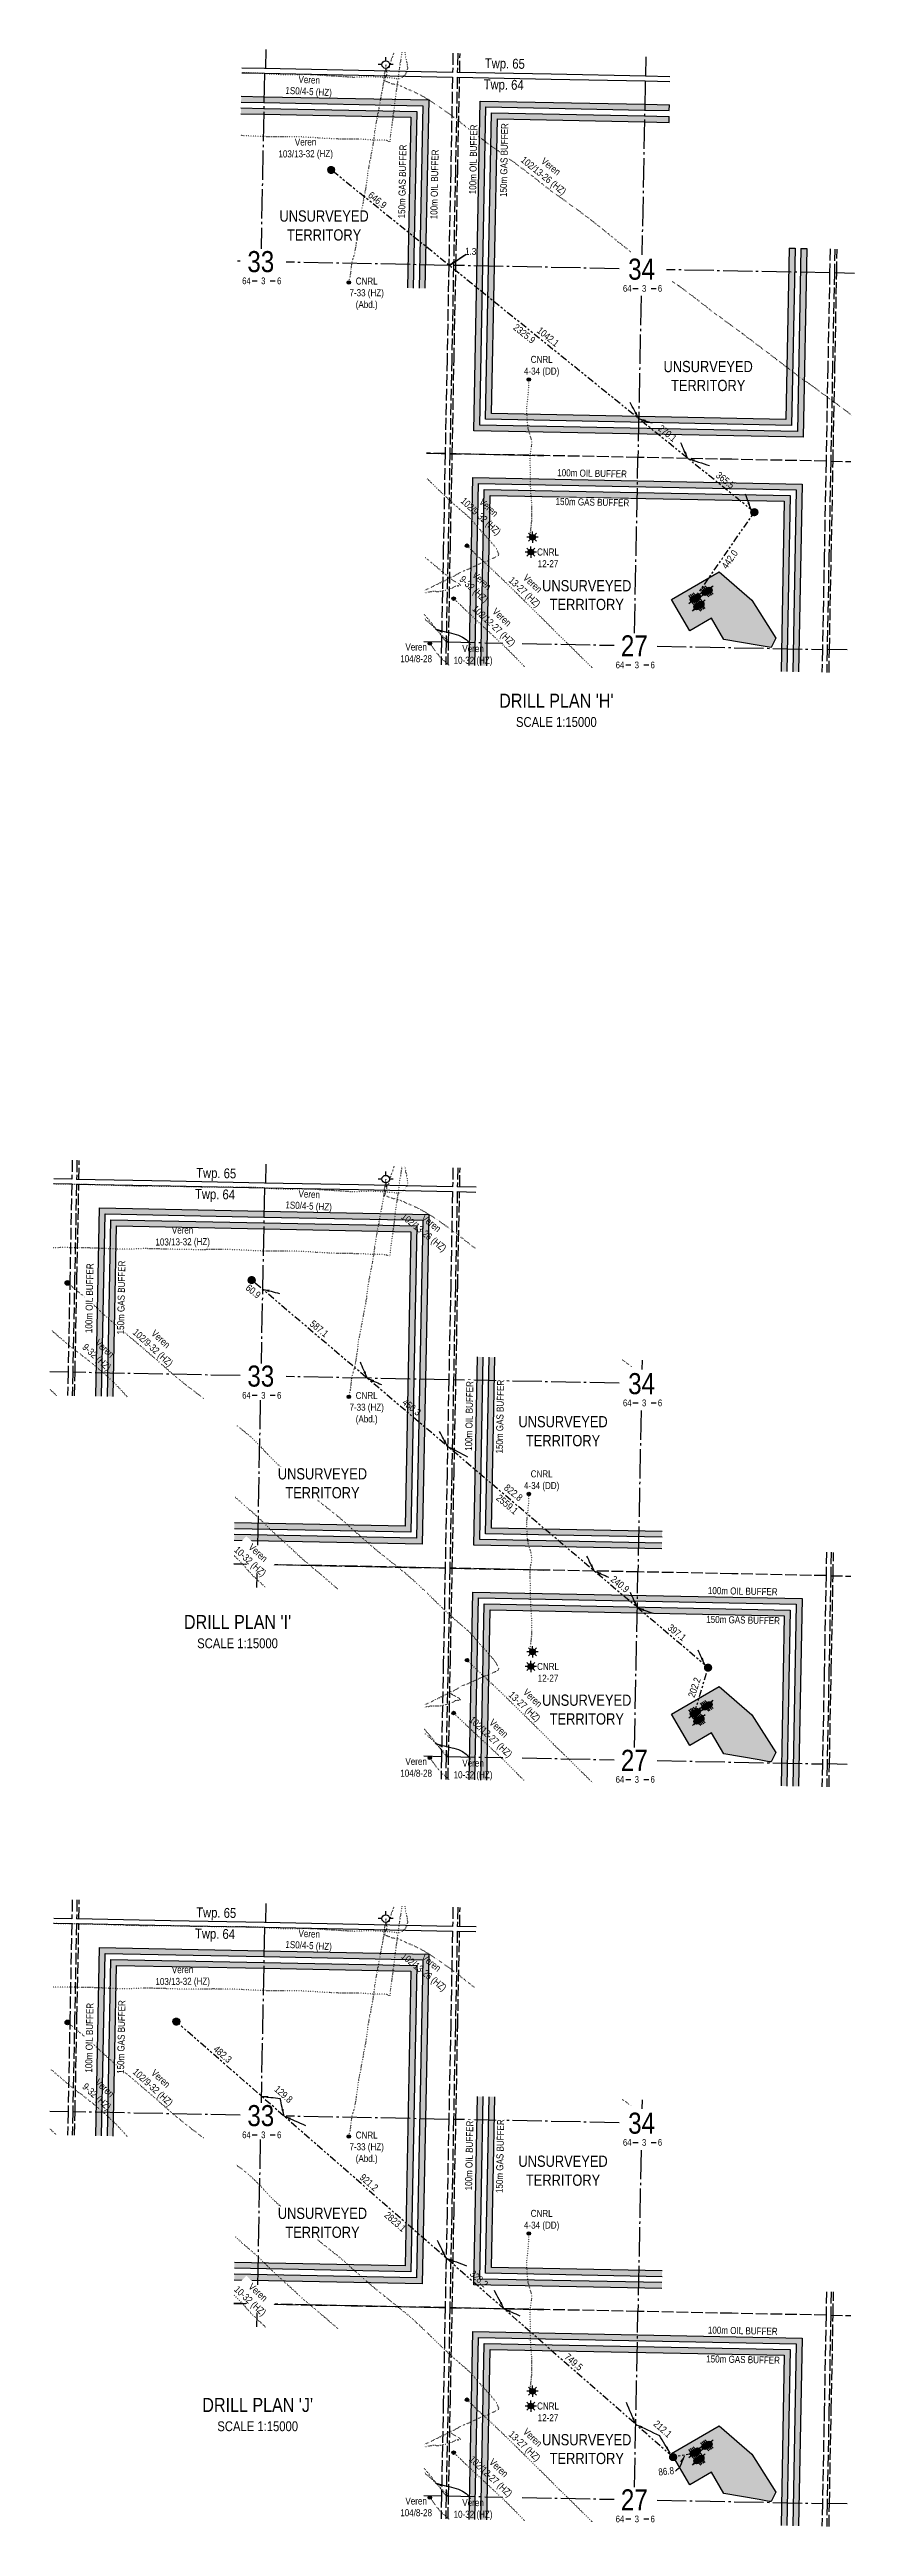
# Model space of a CAD drawing. Extents: x 398953 to 418778, y 6021401 to 6052343.
# Drawn here: x 415339 to 418778, y 6021401 to 6031981 of the extents above; entities that cross this region are included whole.
import ezdxf
from ezdxf.enums import TextEntityAlignment as Align

# ---------------------------------------------------------------- set-up
doc = ezdxf.new("R2010")
doc.units = 0
doc.header["$LTSCALE"] = 5
for name, pattern in [('foc-DOT', [1, 0.2, -0.8]), ('foc-DRILLPATH', [14.75, 6, -1.75, 1.75, -1.75, 1.75, -1.75]), ('foc-QUARTERLINE', [33, 25, -3, 2, -3]), ('foc-UNSURVEYED', [12.5, 10, -2.5])]:
    doc.linetypes.add(name, pattern=pattern)
for name, color, linetype in [('10', 1, 'Continuous'), ('9', 3, 'Continuous'), ('ABADATA-DRILL', 8, 'foc-DOT'), ('ABADATA-DRILL-T', 8, 'Continuous'), ('AS-DRILL', 8, 'foc-DOT'), ('AS-TARGET-GAS', 182, 'Continuous'), ('AS-TARGET-GAS-H', 181, 'Continuous'), ('AS-TARGET-OIL', 146, 'Continuous'), ('AS-TARGET-OIL-H', 131, 'Continuous'), ('D-TXT', 6, 'Continuous'), ('DETAIL-T', 7, 'Continuous'), ('DRILL-T', 8, 'Continuous'), ('L-BD', 7, 'Continuous'), ('L-BD1', 253, 'Continuous'), ('L-MON', 1, 'Continuous'), ('L-SEC', 7, 'Continuous'), ('L-SECLBL', 7, 'Continuous'), ('L-SECQ', 8, 'foc-QUARTERLINE'), ('L-USEC', 7, 'foc-UNSURVEYED'), ('P-BUFFER-PURPLE-T', 187, 'Continuous'), ('P-PDRILLPATH', 12, 'foc-DRILLPATH'), ('P-PROPOSED', 10, 'Continuous'), ('P-PROPOSED-H', 21, 'Continuous')]:
    doc.layers.add(name, color=color, linetype=linetype)
doc.styles.add('80CG', font='ARIALN.TTF', dxfattribs={"height": 10})
doc.styles.add('80L', font='ARIALN.TTF', dxfattribs={"height": 10})
doc.styles.add('SIMPLEX', font='ARIALN.TTF')
doc.dimstyles.new('Compass 5 000', dxfattribs={"dimscale": 5, "dimtxt": 9, "dimasz": 2, "dimexe": 0.2, "dimexo": 0.0625, "dimgap": 0.5, "dimtad": 0, "dimtih": 1, "dimtoh": 1, "dimzin": 0, "dimdsep": 46, "dimtxsty": '80CG', "dimcen": 0.1, "dimse1": 1, "dimse2": 1, "dimclrd": 256, "dimclrt": 256, "dimaunit": 1, "dimadec": 4, "dimazin": 0, "dimtfac": 0.06, "dimtofl": 0, "dimtmove": 0, "dimatfit": 1, "dimfxl": 0.2, "dimtolj": 1, "dimtzin": 0, "dimlwd": -1, "dimarcsym": 0})

msp = doc.modelspace()

# ---------------------------------------------------------------- texts
at = {"layer": 'ABADATA-DRILL-T', "char_height": 30, "attachment_point": 1, "style": '80L'}
for s, width, insert in [('\\pxqc;CNRL\\P7-33 (HZ) (Abd.)', 173.59667, (416607.359, 6031006.988)), ('\\pxqc;CNRL\\P4-34 (DD)', 173.59667, (417354.878, 6030672.263)), ('\\pxqc;CNRL\\P12-27', 173.59667, (417382.066, 6029849.636)), ('\\pxqc;Veren\\P104/8-28', 231.23452, (416789.827, 6029443.804)), ('\\pxqc;Veren\\P10-32 (HZ)', 231.23452, (417032.932, 6029437.089)), ('\\pxqc;CNRL\\P7-33 (HZ) (Abd.)', 173.59667, (416607.359, 6026246.902)), ('\\pxqc;CNRL\\P4-34 (DD)', 173.59667, (417354.878, 6025912.177)), ('\\pxqc;CNRL\\P12-27', 173.59667, (417382.066, 6025089.549)), ('\\pxqc;Veren\\P104/8-28', 231.23452, (416789.827, 6024683.718)), ('\\pxqc;Veren\\P10-32 (HZ)', 231.23452, (417032.932, 6024677.003)), ('\\pxqc;CNRL\\P7-33 (HZ) (Abd.)', 173.59667, (416607.359, 6023088.227)), ('\\pxqc;CNRL\\P4-34 (DD)', 173.59667, (417354.878, 6022753.502)), ('\\pxqc;CNRL\\P12-27', 173.59667, (417382.066, 6021930.874)), ('\\pxqc;Veren\\P104/8-28', 231.23452, (416789.827, 6021525.043)), ('\\pxqc;Veren\\P10-32 (HZ)', 231.23452, (417032.932, 6021518.328))]:
    msp.add_mtext_dynamic_manual_height_columns(s, width=width, gutter_width=150, heights=[0], dxfattribs=dict(at, insert=insert))
at = {"layer": 'ABADATA-DRILL-T', "attachment_point": 1, "style": '80L'}
for s, width, gutter_width, insert, char_height, rotation in [('\\pxqc;Veren \\P102/9-32 (HZ)', 212.04928, 149.935, (417147.854, 6030107.056), 29.98692, 317.4487951), ('\\pxqc;Veren \\P\\pt8;9-32 (HZ)', 145.18212, 149.935, (417142.722, 6029772.456), 29.98692, 317.4487951), ('\\pxqc;Veren\\P13-27 (HZ)', 164.3382, 150, (417353.659, 6029767.535), 30, 316.7899049), ('\\pxqc;Veren\\P102/12-27 (HZ)', 231.23452, 150, (417198.05, 6029646.484), 30, 316.7899049), ('\\pxqc;Veren \\P\\pt8;9-32 (HZ)', 145.18212, 149.935, (415531.573, 6026492.873), 29.98692, 317.4487951), ('\\pxqc;Veren \\P102/9-32 (HZ)', 212.04928, 149.935, (415746.802, 6026556.029), 29.98692, 317.4487951), ('\\pxqc;Veren\\P13-27 (HZ)', 164.3382, 150, (417353.659, 6025007.449), 30, 316.7899049), ('\\pxqc;Veren\\P102/12-27 (HZ)', 231.23452, 150, (417184.599, 6024900.549), 30, 316.7899049), ('\\pxqc;Veren \\P102/9-32 (HZ)', 212.04928, 149.935, (415746.802, 6023397.354), 29.98692, 317.4487951), ('\\pxqc;Veren \\P\\pt8;9-32 (HZ)', 145.18212, 149.935, (415531.573, 6023334.197), 29.98692, 317.4487951), ('\\pxqc;Veren\\P13-27 (HZ)', 164.3382, 150, (417353.659, 6021848.774), 30, 316.7899049), ('\\pxqc;Veren\\P102/12-27 (HZ)', 231.23452, 150, (417184.599, 6021741.874), 30, 316.7899049)]:
    msp.add_mtext_dynamic_manual_height_columns(s, width=width, gutter_width=gutter_width, heights=[0], dxfattribs=dict(at, insert=insert, char_height=char_height, rotation=rotation))
at = {"layer": 'D-TXT', "color": 3, "char_height": 41.9634, "attachment_point": 1, "rotation": 358.8766667, "style": '80L'}
for s, width, insert in [('Twp. 65', 169.41818, (417199.31, 6031943.689)), ('Twp. 64', 303.92106, (417194.252, 6031853.58)), ('Twp. 65', 169.41818, (415966.207, 6027204.331)), ('Twp. 64', 303.92106, (415961.149, 6027114.222)), ('Twp. 65', 169.41818, (415966.207, 6024045.656)), ('Twp. 64', 303.92106, (415961.149, 6023955.547))]:
    msp.add_mtext_dynamic_manual_height_columns(s, width=width, gutter_width=142.376, heights=[0], dxfattribs=dict(at, insert=insert))
at = {"layer": 'DETAIL-T', "color": 3, "char_height": 47.95816, "attachment_point": 5, "style": '80L'}
for insert in [(417634.304, 6029650.254), (417634.304, 6024890.168), (417634.304, 6021731.493)]:
    msp.add_mtext_dynamic_manual_height_columns('\\pxqc;UNSURVEYED TERRITORY', width=303.92106, gutter_width=142.376, heights=[0], dxfattribs=dict(at, insert=insert))
at = {"layer": 'DETAIL-T', "color": 3, "char_height": 59.97385, "width": 1159.00318, "attachment_point": 5, "style": '80CG'}
for s, insert in [("\\pxqc;DRILL PLAN 'H'\\P{\\H0.7x;SCALE 1:15000}", (417504.417, 6029158.304)), ("\\pxqc;DRILL PLAN 'I'\\P{\\H0.7x;SCALE 1:15000}", (416142.533, 6025223.202)), ("\\pxqc;DRILL PLAN 'J'\\P{\\H0.7x;SCALE 1:15000}", (416228.576, 6021879.139))]:
    msp.add_mtext(s, dxfattribs=dict(at, insert=insert))
at = {"layer": 'DRILL-T', "linetype": 'Continuous', "char_height": 30, "attachment_point": 1, "style": '80L'}
for s, insert, rotation in [('\\pxqc;Veren\\P1S0/4-5 (HZ)', (416294.601, 6031874.46), 357.0950859), ('\\pxqc;Veren\\P103/13-32 (HZ)', (416277.879, 6031599.207), 0.545143), ('\\pxqc;Veren\\P102/13-26 (HZ)', (417370.039, 6031590.542), 321.1273126), ('\\pxqc;Veren\\P1S0/4-5 (HZ)', (416294.601, 6027114.373), 357.0950859), ('\\pxqc;Veren\\P103/13-32 (HZ)', (415752.397, 6026951.892), 0.545143), ('\\pxqc;Veren\\P102/13-26 (HZ)', (416858.75, 6027077.052), 321.1273126), ('\\pxqc;Veren\\P1S0/4-5 (HZ)', (416294.601, 6023955.698), 357.0950859), ('\\pxqc;Veren\\P103/13-32 (HZ)', (415752.397, 6023793.217), 0.545143), ('\\pxqc;Veren\\P102/13-26 (HZ)', (416858.75, 6023918.377), 321.1273126)]:
    msp.add_mtext_dynamic_manual_height_columns(s, width=310.28449, gutter_width=150, heights=[0], dxfattribs=dict(at, insert=insert, rotation=rotation))
at = {"layer": 'L-BD', "style": '80L'}
for s, rotation, p in [('2325.9', 321.0436677, (417367.802, 6030766.705)), ('2559.1', 319.6637634, (417294.483, 6025766.86)), ('2823.1', 318.7696358, (416816.466, 6022703.222))]:
    msp.add_text(s, height=29.9869, rotation=rotation, dxfattribs=at).set_placement(p, align=Align.MIDDLE_CENTER)
at = {"layer": 'L-BD1', "style": '80L'}
for s, rotation, p in [('442.0', 55.1814249, (418244.96, 6029803.257)), ('202.2', 71.1167711, (418094.017, 6024984.699)), ('86.8', 6.2862653, (417973.602, 6021637.062))]:
    msp.add_text(s, height=29.9869, rotation=rotation, dxfattribs=at).set_placement(p, align=Align.MIDDLE_CENTER)
at = {"layer": 'P-BUFFER-PURPLE-T', "style": '80L'}
for s, rotation, p in [('1.3', 358.861463, (417138.595, 6031118.538)), ('1042.1', 321.0436677, (417469.124, 6030753.667)), ('270.1', 321.0436677, (417979.114, 6030341.329)), ('365.5', 321.0436677, (418226.144, 6030141.599)), ('60.9', 321.0436677, (416209.612, 6026676.933)), ('587.1', 321.0436677, (416491.254, 6026517.485)), ('450.3', 321.0436677, (416886.475, 6026181.884)), ('822.8', 321.0436677, (417320.937, 6025817.079)), ('240.9', 321.0436677, (417776.729, 6025425.925)), ('397.1', 321.0436677, (418019.794, 6025219.526)), ('482.3', 318.7696358, (416079.011, 6023418.573)), ('129.8', 318.7696358, (416339.136, 6023247.316)), ('921.2', 318.7696358, (416704.149, 6022870.72)), ('328.2', 318.7696358, (417173.75, 6022459.176)), ('749.5', 318.7696358, (417578.812, 6022104.192)), ('212.1', 318.7696358, (417958.904, 6021817.917))]:
    msp.add_text(s, height=29.9869, rotation=rotation, dxfattribs=at).set_placement(p, align=Align.MIDDLE_CENTER)

# ---------------------------------------------------------------- blocks, each defined once
blk = doc.blocks.new('L-SECLBL')
at = {"layer": '9', "color": 7}
for p, q in [((-5.1, -27.8), (-12.3, -27.8)), ((20.7, -27.8), (13.5, -27.8))]:
    blk.add_line(p, q, dxfattribs=at)
at = {"layer": '10', "color": 2, "style": 'SIMPLEX'}
blk.add_attdef('SEC', text='', height=30, dxfattribs=at).set_placement((0, 0), align=Align.MIDDLE)
at = {"layer": '10', "color": 5, "style": '80L'}
blk.add_attdef('TWP', text='', height=9.5, dxfattribs=at).set_placement((-14.4, -27.4), align=Align.MIDDLE_RIGHT)
blk.add_attdef('RGE', text='', height=9.5, dxfattribs=at).set_placement((3.6, -27.4), align=Align.MIDDLE_CENTER)
blk.add_attdef('MER', text='', height=9.5, dxfattribs=at).set_placement((23.2, -27.4), align=Align.MIDDLE_LEFT)
blk = doc.blocks.new('GAS')
h = blk.add_hatch(color=255)
h.dxf.hatch_style = 1
edge = h.paths.add_edge_path()
edge.add_arc((0, 0), 0.9, 0, 360)
for p, q in [((-0.81, 0), (-1.62, 0)), ((-0.57, 0.57), (-1.14, 1.14)), ((0, 0.81), (0, 1.62)), ((0.57, 0.57), (1.14, 1.14)), ((1.62, 0), (0.81, 0)), ((-0.57, -0.57), (-1.14, -1.14)), ((0, -0.81), (0, -1.62)), ((1.14, -1.14), (0.57, -0.57))]:
    blk.add_line(p, q)
blk.add_circle((0, 0), 0.8)
blk = doc.blocks.new('BH-Existing')
at = {"layer": 'ABADATA-DRILL-T'}
h = blk.add_hatch(color=256, dxfattribs=at)
h.dxf.hatch_style = 1
edge = h.paths.add_edge_path()
edge.add_arc((0, 0), 0.5, 0, 360)
blk.add_circle((0, 0), 0.5, dxfattribs=at)
blk = doc.blocks.new('GABD')
for p, q in [((-0.81, 0), (-1.62, 0)), ((0, 0.81), (0, 1.62)), ((1.62, 0), (0.81, 0)), ((0, -0.81), (0, -1.62))]:
    blk.add_line(p, q)
blk.add_circle((0, 0), 0.8)
blk = doc.blocks.new('plbh')
at = {"layer": 'L-MON'}
h = blk.add_hatch(color=255, dxfattribs=at)
h.dxf.hatch_style = 1
edge = h.paths.add_edge_path()
edge.add_arc((0, 0), 1.16, 0, 360)
h = blk.add_hatch(color=256, dxfattribs=at)
h.dxf.hatch_style = 1
h.paths.add_polyline_path([(-0.96, 0, 1), (0.96, 0, 1)])
h.paths.add_polyline_path([(0.91, 0, -1), (-0.91, 0, -1)], flags=16)
h.paths.add_polyline_path([(0.45, 0, -1), (-0.45, 0, -1)], flags=0)
h = blk.add_hatch(color=256, dxfattribs=at)
h.dxf.hatch_style = 1
h.paths.add_polyline_path([(-0.45, 0, 1), (0.45, 0, 1)])
h.paths.add_polyline_path([(0.4, 0, -1), (-0.4, 0, -1)], flags=16)
at = {"layer": 'L-MON', "color": 240}
for radius in [0.96, 0.91, 0.45, 0.4]:
    blk.add_circle((0, 0), radius, dxfattribs=at)
blk = doc.blocks.new('WC')
at = {"layer": 'L-MON'}
h = blk.add_hatch(color=255, dxfattribs=at)
h.dxf.hatch_style = 1
edge = h.paths.add_edge_path()
edge.add_arc((0, 0), 0.9, 0, 360)
at = {"layer": 'L-MON', "color": 240, "flags": 128}
for points in [[(-0.62, 0.5), (-1.23, 1.12)], [(0.52, 0.61), (1.13, 1.21)], [(-1.18, -1.18), (-0.56, -0.57)], [(1.16, -1.18), (0.56, -0.57)]]:
    blk.add_lwpolyline(points, dxfattribs=at)
at = {"layer": 'L-MON', "color": 240}
for radius in [0.8, 0.373]:
    blk.add_circle((0, 0), radius, dxfattribs=at)

# ---------------------------------------------------------------- hatches: boundary and pattern name
at = {"layer": 'AS-TARGET-GAS-H'}
h = msp.add_hatch(color=256, dxfattribs=at)
h.dxf.hatch_style = 1
h.paths.add_polyline_path([(416156.552, 6031706.167), (416254.216, 6031704.224), (416882.577, 6031691.728), (416868.319, 6030962.542), (416893.303, 6030962.045), (416908.049, 6031716.216), (416254.713, 6031729.209), (416157.134, 6031731.149)])
h = msp.add_hatch(color=256, dxfattribs=at)
h.dxf.hatch_style = 1
h.paths.add_polyline_path([(418498.986, 6031132.308), (418484.956, 6030400.945), (417227.862, 6030425.907), (417252.468, 6031684.372), (417880.703, 6031671.877), (417985.82, 6031669.787), (417986.317, 6031694.771), (417881.2, 6031696.862), (417227.972, 6031709.853), (417202.389, 6030401.419), (418509.461, 6030375.464), (418523.971, 6031131.829)])
h = msp.add_hatch(color=256, dxfattribs=at)
h.dxf.hatch_style = 1
h.paths.add_polyline_path([(418464.307, 6029324.147), (418489.291, 6029323.657), (418503.71, 6030075.65), (417196.523, 6030101.607), (417181.837, 6029349.309), (417206.821, 6029348.821), (417221.019, 6030076.127), (418478.247, 6030051.161)])
h = msp.add_hatch(color=256, dxfattribs=at)
h.dxf.hatch_style = 1
h.paths.add_polyline_path([(415611.398, 6026227.43), (415625.912, 6026956.635), (416254.216, 6026944.138), (416882.577, 6026931.642), (416857.97, 6025673.159), (416129.479, 6025687.622), (416128.986, 6025662.638), (416882.466, 6025647.679), (416908.049, 6026956.13), (416254.713, 6026969.122), (415601.426, 6026982.116), (415586.414, 6026227.927)])
h = msp.add_hatch(color=256, dxfattribs=at)
h.dxf.hatch_style = 1
h.paths.add_polyline_path([(417955.861, 6025626.371), (417956.345, 6025651.355), (417227.862, 6025665.821), (417242.119, 6026394.974), (417217.134, 6026395.47), (417202.389, 6025641.333)])
h = msp.add_hatch(color=256, dxfattribs=at)
h.dxf.hatch_style = 1
h.paths.add_polyline_path([(418464.307, 6024564.061), (418489.291, 6024563.571), (418503.71, 6025315.564), (417196.523, 6025341.521), (417181.837, 6024589.223), (417206.821, 6024588.735), (417221.019, 6025316.041), (418478.247, 6025291.075)])
h = msp.add_hatch(color=256, dxfattribs=at)
h.dxf.hatch_style = 1
h.paths.add_polyline_path([(415611.398, 6023068.755), (415625.912, 6023797.96), (416254.216, 6023785.463), (416882.577, 6023772.967), (416857.97, 6022514.484), (416129.479, 6022528.947), (416128.986, 6022503.962), (416882.466, 6022489.003), (416908.049, 6023797.454), (416254.713, 6023810.447), (415601.426, 6023823.441), (415586.414, 6023069.252)])
h = msp.add_hatch(color=256, dxfattribs=at)
h.dxf.hatch_style = 1
h.paths.add_polyline_path([(417955.861, 6022467.696), (417956.345, 6022492.68), (417227.862, 6022507.146), (417242.119, 6023236.298), (417217.134, 6023236.795), (417202.389, 6022482.658)])
h = msp.add_hatch(color=256, dxfattribs=at)
h.dxf.hatch_style = 1
h.paths.add_polyline_path([(418464.307, 6021405.386), (418489.291, 6021404.896), (418503.71, 6022156.888), (417196.523, 6022182.846), (417181.837, 6021430.547), (417206.821, 6021430.06), (417221.019, 6022157.366), (418478.247, 6022132.4)])
at = {"layer": 'AS-TARGET-OIL-H'}
h = msp.add_hatch(color=256, dxfattribs=at)
h.dxf.hatch_style = 1
h.paths.add_polyline_path([(416157.716, 6031756.132), (416255.21, 6031754.193), (416933.522, 6031740.703), (416918.288, 6030961.549), (416943.272, 6030961.053), (416958.995, 6031765.191), (416255.707, 6031779.177), (416158.298, 6031781.114)])
h = msp.add_hatch(color=256, dxfattribs=at)
h.dxf.hatch_style = 1
h.paths.add_polyline_path([(417986.814, 6031719.755), (417987.311, 6031744.739), (417882.194, 6031746.83), (417178.981, 6031760.816), (417151.444, 6030352.443), (418558.47, 6030324.503), (418573.94, 6031130.87), (418548.955, 6031131.349), (418533.966, 6030349.983), (417176.916, 6030376.931), (417203.477, 6031735.334), (417881.697, 6031721.846)])
h = msp.add_hatch(color=256, dxfattribs=at)
h.dxf.hatch_style = 1
h.paths.add_polyline_path([(418514.275, 6029323.167), (418539.26, 6029322.677), (418554.637, 6030124.627), (417147.53, 6030152.568), (417131.868, 6029350.284), (417156.853, 6029349.797), (417172.026, 6030127.088), (418529.174, 6030100.138)])
h = msp.add_hatch(color=256, dxfattribs=at)
h.dxf.hatch_style = 1
h.paths.add_polyline_path([(415561.429, 6026228.424), (415576.939, 6027007.597), (416255.21, 6026994.107), (416933.522, 6026980.617), (416906.961, 6025622.198), (416128.493, 6025637.653), (416128, 6025612.669), (416931.457, 6025596.718), (416958.995, 6027005.104), (416255.707, 6027019.091), (415552.452, 6027033.078), (415536.445, 6026228.92)])
h = msp.add_hatch(color=256, dxfattribs=at)
h.dxf.hatch_style = 1
h.paths.add_polyline_path([(417954.893, 6025576.402), (417955.377, 6025601.387), (417176.916, 6025616.845), (417192.15, 6026395.967), (417167.166, 6026396.463), (417151.444, 6025592.357)])
h = msp.add_hatch(color=256, dxfattribs=at)
h.dxf.hatch_style = 1
h.paths.add_polyline_path([(418514.275, 6024563.081), (418539.26, 6024562.591), (418554.637, 6025364.54), (417147.53, 6025392.482), (417131.868, 6024590.198), (417156.853, 6024589.71), (417172.026, 6025367.002), (418529.174, 6025340.052)])
h = msp.add_hatch(color=256, dxfattribs=at)
h.dxf.hatch_style = 1
h.paths.add_polyline_path([(415561.429, 6023069.748), (415576.939, 6023848.922), (416255.21, 6023835.431), (416933.522, 6023821.942), (416906.961, 6022463.523), (416128.493, 6022478.978), (416128, 6022453.994), (416931.457, 6022438.043), (416958.995, 6023846.429), (416255.707, 6023860.415), (415552.452, 6023874.403), (415536.445, 6023070.245)])
h = msp.add_hatch(color=256, dxfattribs=at)
h.dxf.hatch_style = 1
h.paths.add_polyline_path([(417954.893, 6022417.727), (417955.377, 6022442.711), (417176.916, 6022458.17), (417192.15, 6023237.291), (417167.166, 6023237.788), (417151.444, 6022433.681)])
h = msp.add_hatch(color=256, dxfattribs=at)
h.dxf.hatch_style = 1
h.paths.add_polyline_path([(418514.275, 6021404.406), (418539.26, 6021403.916), (418554.637, 6022205.865), (417147.53, 6022233.807), (417131.868, 6021431.523), (417156.853, 6021431.035), (417172.026, 6022208.327), (418529.174, 6022181.377)])
at = {"layer": 'P-PROPOSED-H'}
h = msp.add_hatch(color=256, dxfattribs=at)
h.dxf.hatch_style = 1
h.paths.add_polyline_path([(418167.555, 6029551.739), (418074.038, 6029497.255), (417996.044, 6029631.124), (418199.438, 6029749.625), (418339.063, 6029628.626), (418442.12, 6029467.073), (418422.547, 6029427.269), (418413.446, 6029427.448), (418371.426, 6029435.22), (418220.212, 6029461.359)])
h = msp.add_hatch(color=256, dxfattribs=at)
h.dxf.hatch_style = 1
h.paths.add_polyline_path([(418167.555, 6024791.653), (418074.038, 6024737.169), (417996.044, 6024871.038), (418199.438, 6024989.539), (418339.063, 6024868.54), (418442.12, 6024706.987), (418422.547, 6024667.183), (418413.446, 6024667.362), (418371.426, 6024675.134), (418220.212, 6024701.273)])
h = msp.add_hatch(color=256, dxfattribs=at)
h.dxf.hatch_style = 1
h.paths.add_polyline_path([(418167.555, 6021632.978), (418074.038, 6021578.493), (417996.044, 6021712.363), (418199.438, 6021830.863), (418339.063, 6021709.864), (418442.12, 6021548.312), (418422.547, 6021508.508), (418413.446, 6021508.686), (418371.426, 6021516.459), (418220.212, 6021542.597)])

# ---------------------------------------------------------------- linework, layer by layer
at = {"layer": 'ABADATA-DRILL', "flags": 128}
for points in [[(416843.883, 6031969.318), (416843.18, 6031964.49), (416842.462, 6031959.493), (416841.775, 6031954.566), (416841.108, 6031949.618), (416839.817, 6031939.932), (416838.305, 6031930.17), (416836.603, 6031920.431), (416835.064, 6031910.819), (416833.781, 6031901.023), (416832.701, 6031891.342), (416831.442, 6031881.715), (416829.861, 6031871.504), (416828.223, 6031860.944), (416826.639, 6031850.083), (416825.9, 6031844.537), (416825.179, 6031838.91), (416823.763, 6031827.916), (416823.061, 6031822.708), (416822.36, 6031817.581), (416821.68, 6031812.513), (416820.971, 6031807.476), (416820.265, 6031802.619), (416819.528, 6031797.673), (416818.018, 6031787.991), (416817.297, 6031783.394), (416816.604, 6031778.687), (416815.418, 6031769.228), (416815.088, 6031766.164), (416814.777, 6031763.069), (416814.455, 6031759.885), (416814.133, 6031756.751), (416813.812, 6031753.637), (416813.47, 6031750.473), (416813.106, 6031747.249), (416812.681, 6031743.937), (416812.247, 6031740.665), (416811.412, 6031734.32), (416811.04, 6031731.177), (416810.435, 6031726.368), (416809.738, 6031721.4), (416809.039, 6031716.373), (416808.335, 6031711.096), (416807.649, 6031705.738), (416807.016, 6031700.48), (416805.814, 6031690.222), (416804.492, 6031680.456), (416803.813, 6031675.918), (416803.153, 6031671.34), (416802.533, 6031666.772), (416801.951, 6031662.122), (416801.412, 6031657.572), (416800.886, 6031653.231), (416800.365, 6031649.111), (416799.783, 6031644.911), (416799.158, 6031640.623), (416798.503, 6031636.255), (416797.838, 6031631.977), (416797.202, 6031627.579), (416796.624, 6031623.099), (416796.067, 6031618.689), (416794.982, 6031610.289), (416794.333, 6031602.75), (416794.208, 6031599.412), (416794.038, 6031596.365), (416793.825, 6031593.678), (416793.579, 6031591.323), (416793.272, 6031589.429), (416792.943, 6031587.995), (416792.745, 6031587.078), (416792.667, 6031586.66), (416792.398, 6031586.715), (416791.965, 6031587.054), (416791.46, 6031587.354), (416790.987, 6031587.693), (416790.574, 6031588.031), (416790.415, 6031588.114), (416790.267, 6031588.197), (416790.177, 6031588.229), (416789.761, 6031588.397), (416789.115, 6031588.65), (416788.222, 6031589.008), (416787.151, 6031589.459), (416785.94, 6031589.953), (416784.551, 6031590.49), (416783.001, 6031591.051), (416781.261, 6031591.575), (416779.36, 6031592.052), (416777.369, 6031592.512), (416775.217, 6031592.924), (416772.832, 6031593.221), (416770.254, 6031593.332), (416767.374, 6031593.368), (416764.104, 6031593.422), (416760.416, 6031593.535), (416756.477, 6031593.632), (416752.367, 6031593.673), (416748.077, 6031593.717), (416743.647, 6031593.764), (416739.176, 6031593.742), (416734.444, 6031593.715), (416729.443, 6031593.683), (416724.113, 6031593.758), (416718.506, 6031593.978), (416712.734, 6031594.402), (416706.773, 6031594.919), (416700.522, 6031595.442), (416693.991, 6031596), (416687.179, 6031596.444), (416680.054, 6031596.794), (416672.659, 6031597.12), (416665.923, 6031597.382), (416658.706, 6031597.574), (416658.206, 6031597.584), (416650.346, 6031597.658), (416642.295, 6031597.706), (416634.095, 6031597.778), (416625.694, 6031597.833), (416617.054, 6031597.882), (416608.223, 6031597.926), (416599.233, 6031598.023), (416590.044, 6031598.183), (416580.676, 6031598.387), (416571.2, 6031598.633), (416561.624, 6031598.972), (416551.981, 6031599.411), (416542.269, 6031599.922), (416542.209, 6031599.923), (416532.568, 6031600.453), (416522.857, 6031600.994), (416513.175, 6031601.534), (416503.474, 6031602.095), (416493.783, 6031602.645), (416484.122, 6031603.195), (416474.432, 6031603.806), (416464.723, 6031604.417), (416450.248, 6031605.321), (416435.653, 6031606.258), (416421.176, 6031607.043), (416406.573, 6031607.58), (416396.876, 6031607.83), (416387.25, 6031608.089), (416377.531, 6031608.27), (416363.031, 6031608.405), (416348.409, 6031608.433), (416338.707, 6031608.403), (416319.301, 6031608.304), (416309.599, 6031608.295), (416299.887, 6031608.316), (416290.166, 6031608.347), (416280.445, 6031608.368), (416270.744, 6031608.438), (416261.036, 6031608.619), (416251.339, 6031608.89), (416241.624, 6031609.211), (416231.939, 6031609.581), (416222.225, 6031609.972), (416212.512, 6031610.413), (416202.81, 6031610.924), (416188.332, 6031611.668), (416173.714, 6031612.416), (416159.235, 6031613.15), (416154.39, 6031613.381)], [(416857.595, 6031969.049), (416857.728, 6031968.104), (416858.112, 6031965.206), (416858.516, 6031962.387), (416858.913, 6031959.659), (416859.299, 6031956.931), (416859.735, 6031954.162), (416860.231, 6031951.431), (416860.709, 6031948.782), (416861.209, 6031946.231), (416861.72, 6031943.691), (416862.23, 6031941.14), (416862.77, 6031938.599), (416863.35, 6031936.047), (416863.959, 6031933.455), (416864.598, 6031930.852), (416865.186, 6031928.2), (416865.661, 6031925.4), (416866.064, 6031922.511), (416866.449, 6031919.693), (416866.856, 6031916.985), (416867.254, 6031914.326), (416867.591, 6031911.659), (416867.838, 6031908.934), (416868.013, 6031906.14), (416868.126, 6031903.257), (416868.11, 6031900.367), (416867.873, 6031897.511), (416867.358, 6031894.7), (416866.545, 6031892.006), (416865.615, 6031889.484), (416864.691, 6031887.222), (416863.801, 6031885.199), (416862.984, 6031883.324), (416862.249, 6031881.558), (416861.585, 6031879.851), (416860.922, 6031878.164), (416860.158, 6031876.429), (416859.304, 6031874.705), (416858.351, 6031873.053), (416857.261, 6031871.514), (416855.983, 6031870.099), (416854.617, 6031868.796), (416853.221, 6031867.513), (416851.766, 6031866.261), (416850.242, 6031865.061), (416848.629, 6031863.893), (416847.767, 6031863.299), (416845.364, 6031861.646), (416843.642, 6031860.52), (416841.76, 6031859.427), (416839.65, 6031858.408), (416837.282, 6031857.524), (416834.707, 6031856.805), (416832.016, 6031856.288), (416829.32, 6031855.98), (416826.548, 6031855.915), (416823.69, 6031856.051), (416820.775, 6031856.348), (416817.832, 6031856.726), (416814.8, 6031857.146), (416811.419, 6031857.633), (416807.619, 6031858.177), (416803.518, 6031858.698), (416798.986, 6031859.147), (416794.183, 6031859.522), (416788.889, 6031859.916), (416783.138, 6031860.389), (416776.975, 6031860.81), (416770.49, 6031861.137), (416763.816, 6031861.519), (416756.934, 6031861.994), (416749.852, 6031862.483), (416740.132, 6031863.074), (416719.897, 6031864.042), (416711.9, 6031864.259), (416703.789, 6031864.269), (416695.524, 6031864.101), (416687.156, 6031863.775), (416678.656, 6031863.382), (416670.036, 6031862.952), (416661.276, 6031862.534), (416652.447, 6031862.157), (416643.461, 6031861.943), (416634.381, 6031862.022), (416625.226, 6031862.382), (416616.075, 6031862.932), (416606.967, 6031863.601), (416605.079, 6031863.758), (416597.788, 6031864.261), (416579.177, 6031865.407), (416569.905, 6031865.919), (416542.331, 6031867.532), (416520.026, 6031869), (416504.754, 6031870.06), (416495.446, 6031870.753), (416483.142, 6031871.685), (416476.799, 6031872.13), (416467.468, 6031872.684), (416458.145, 6031873.117), (416448.799, 6031873.39), (416439.489, 6031873.493), (416430.166, 6031873.457), (416420.833, 6031873.39), (416411.49, 6031873.314), (416402.185, 6031873.156), (416392.839, 6031872.93), (416383.522, 6031872.663), (416374.186, 6031872.456), (416346.212, 6031872.556), (416327.558, 6031873.023), (416318.193, 6031873.387), (416308.892, 6031873.92), (416299.563, 6031874.573), (416290.264, 6031875.246), (416280.946, 6031875.909), (416271.628, 6031876.642), (416262.311, 6031877.396), (416252.962, 6031878.049), (416243.662, 6031878.622), (416234.34, 6031879.145), (416224.567, 6031879.588), (416215.242, 6031879.911), (416205.905, 6031880.164), (416196.567, 6031880.388), (416187.249, 6031880.571), (416177.91, 6031880.685), (416168.578, 6031880.718), (416160.62, 6031880.798)], [(416810.726, 6031969.968), (416810.372, 6031968.737), (416809.767, 6031966.948), (416809.112, 6031965.191), (416808.446, 6031963.374), (416807.87, 6031961.555), (416807.393, 6031959.664), (416806.871, 6031957.524), (416806.225, 6031955.206), (416805.553, 6031953.079), (416804.772, 6031951.004), (416803.982, 6031948.959), (416803.232, 6031946.913), (416802.326, 6031944.59), (416801.295, 6031941.98), (416800.335, 6031939.449), (416799.509, 6031937.144), (416798.732, 6031934.749), (416797.906, 6031931.925), (416796.968, 6031928.953), (416795.991, 6031926.061), (416795.097, 6031923.358), (416794.165, 6031920.716), (416793.163, 6031918.035), (416792.158, 6031915.294), (416791.287, 6031912.691), (416790.565, 6031910.055), (416790.026, 6031907.535), (416789.459, 6031905.166), (416788.845, 6031902.957), (416788.154, 6031900.85), (416787.304, 6031898.827), (416786.313, 6031896.726), (416785.279, 6031894.536), (416784.236, 6031892.336), (416783.206, 6031890.305), (416782.249, 6031888.434), (416781.357, 6031886.311), (416780.499, 6031883.857), (416779.772, 6031881.491), (416779.245, 6031879.131), (416778.829, 6031876.789), (416778.392, 6031874.387), (416777.82, 6031871.758), (416777.205, 6031868.959), (416776.602, 6031866.271), (416776.023, 6031863.762), (416775.438, 6031861.473), (416774.825, 6031859.294), (416774.185, 6031857.276), (416773.867, 6031856.363), (416773.559, 6031855.448), (416773.068, 6031853.858), (416772.65, 6031852.426), (416772.274, 6031851.113), (416771.889, 6031849.87), (416771.507, 6031848.727), (416771.166, 6031847.694), (416770.89, 6031846.849), (416770.822, 6031846.44), (416770.841, 6031846.41), (416771.028, 6031846.256), (416771.276, 6031846.161), (416771.566, 6031846.126), (416771.625, 6031846.115), (416772.174, 6031846.044), (416773.221, 6031845.863), (416774.604, 6031845.496), (416776.224, 6031844.974), (416778.162, 6031844.336), (416780.446, 6031843.501), (416783.125, 6031842.398), (416783.412, 6031842.282), (416786.496, 6031840.921), (416789.964, 6031839.263), (416793.734, 6031837.689), (416798.049, 6031836.384), (416801.173, 6031835.532), (416804.497, 6031834.657), (416808.062, 6031833.876), (416811.947, 6031833.09), (416816.172, 6031832.257), (416820.505, 6031831.361), (416825.163, 6031830.2), (416830.193, 6031828.601), (416835.524, 6031826.605), (416841.26, 6031824.282), (416847.491, 6031821.709), (416853.968, 6031818.952), (416860.78, 6031815.947), (416867.83, 6031812.838), (416875.139, 6031809.654), (416876.428, 6031809.088), (416882.566, 6031806.387), (416889.963, 6031803.081), (416890.151, 6031802.998), (416897.408, 6031799.684), (416900.907, 6031798.075), (416914.315, 6031791.761), (416923.191, 6031787.415), (416931.101, 6031783.229), (416938.954, 6031778.714), (416946.833, 6031774.018), (416954.74, 6031769.232), (416962.706, 6031764.375), (416970.75, 6031759.386), (416978.82, 6031754.226), (416986.856, 6031748.857), (416994.829, 6031743.32), (417002.631, 6031737.735), (417002.729, 6031737.663), (417010.579, 6031731.958), (417018.459, 6031726.282), (417026.369, 6031720.636), (417034.301, 6031715.029), (417042.202, 6031709.392), (417050.041, 6031703.687), (417057.9, 6031697.942), (417065.749, 6031692.226), (417073.566, 6031686.432), (417081.242, 6031680.51), (417088.875, 6031674.499), (417096.221, 6031668.643), (417103.794, 6031662.593), (417111.397, 6031656.563), (417119.05, 6031650.551), (417126.725, 6031644.599), (417134.39, 6031638.648), (417142.064, 6031632.696), (417149.739, 6031626.754), (417157.414, 6031620.842), (417165.16, 6031614.968), (417172.876, 6031609.086), (417180.492, 6031603.205), (417188.228, 6031597.312), (417196.015, 6031591.498), (417203.822, 6031585.683), (417215.475, 6031577.063), (417227.279, 6031568.499), (417239.055, 6031560.026), (417250.939, 6031551.481), (417262.716, 6031543.028), (417274.631, 6031534.512), (417286.376, 6031526.01), (417298.127, 6031517.287), (417309.8, 6031508.686), (417321.654, 6031500.092), (417333.368, 6031491.55), (417345.129, 6031482.837), (417356.761, 6031474.177), (417368.533, 6031465.494), (417380.175, 6031456.854), (417391.865, 6031448.052), (417403.363, 6031439.215), (417414.376, 6031430.587), (417421.388, 6031425.038), (417432.672, 6031415.934), (417443.66, 6031407.077), (417455.015, 6031398.062), (417466.039, 6031389.534), (417477.62, 6031380.815), (417488.732, 6031372.625), (417500.446, 6031364.083), (417511.777, 6031355.899), (417523.605, 6031347.515), (417535.285, 6031339.274), (417547.072, 6031330.84), (417558.652, 6031322.581), (417570.469, 6031314.188), (417582.295, 6031305.724), (417593.969, 6031297.123), (417605.688, 6031288.331), (417617.3, 6031279.651), (417629.029, 6031270.829), (417640.517, 6031261.971), (417652.052, 6031252.953), (417663.479, 6031244.017), (417675.054, 6031235.008), (417686.501, 6031226.111), (417698.025, 6031217.033), (417709.339, 6031207.959), (417713.178, 6031204.833), (417720.688, 6031198.644), (417728.188, 6031192.436), (417735.708, 6031186.287), (417743.259, 6031180.157), (417750.77, 6031173.998), (417758.27, 6031167.82), (417765.769, 6031161.611), (417773.3, 6031155.462), (417780.892, 6031149.392), (417788.457, 6031143.452), (417796.121, 6031137.48), (417803.826, 6031131.548), (417811.593, 6031125.704), (417819.41, 6031119.909), (417824.956, 6031115.881)], [(416776.573, 6031915.597), (416776.573, 6031915.597), (416776.573, 6031915.597), (416776.582, 6031915.507), (416776.599, 6031915.377), (416776.607, 6031915.256), (416776.58, 6031914.927), (416776.482, 6031914.509), (416776.321, 6031913.972), (416776.118, 6031913.266), (416775.891, 6031912.44), (416775.631, 6031911.415), (416775.347, 6031910.2), (416775.04, 6031908.826), (416774.719, 6031907.232), (416774.395, 6031905.528), (416774.089, 6031903.674), (416773.779, 6031901.679), (416773.427, 6031899.536), (416773.042, 6031897.253), (416772.584, 6031894.822), (416772.094, 6031892.271), (416771.621, 6031889.59), (416771.127, 6031886.839), (416770.64, 6031883.968), (416770.191, 6031880.956), (416769.798, 6031877.763), (416769.433, 6031874.44), (416769.053, 6031870.916), (416768.692, 6031867.293), (416768.267, 6031863.46), (416767.801, 6031859.619), (416767.387, 6031855.866), (416766.961, 6031851.994), (416766.485, 6031848.152), (416765.947, 6031844.192), (416765.389, 6031840.232), (416764.883, 6031836.342), (416764.396, 6031832.451), (416763.939, 6031828.559), (416763.414, 6031824.738), (416762.786, 6031820.76), (416762.1, 6031816.903), (416761.294, 6031813.048), (416760.469, 6031809.263), (416759.676, 6031805.528), (416758.924, 6031801.882), (416758.15, 6031798.137), (416757.407, 6031794.411), (416756.723, 6031790.693), (416756.018, 6031786.867), (416755.305, 6031783.18), (416754.623, 6031779.513), (416753.991, 6031775.834), (416753.358, 6031772.146), (416752.694, 6031768.408), (416752.071, 6031764.67), (416751.467, 6031760.911), (416750.883, 6031757.172), (416750.34, 6031753.462), (416749.816, 6031749.731), (416749.222, 6031745.962), (416748.548, 6031742.195), (416747.864, 6031738.417), (416747.18, 6031734.7), (416746.558, 6031731.012), (416745.966, 6031727.363), (416745.293, 6031723.645), (416744.509, 6031719.9), (416743.735, 6031716.154), (416742.962, 6031712.429), (416742.219, 6031708.743), (416741.477, 6031705.077), (416740.755, 6031701.42), (416740.023, 6031697.784), (416739.302, 6031694.187), (416738.631, 6031690.58), (416737.962, 6031687.052), (416737.281, 6031683.485), (416736.59, 6031679.868), (416735.909, 6031676.261), (416735.248, 6031672.653), (416734.625, 6031668.964), (416733.973, 6031665.286), (416733.331, 6031661.628), (416732.709, 6031658), (416732.097, 6031654.331), (416731.514, 6031650.642), (416730.972, 6031646.982), (416730.429, 6031643.262), (416729.866, 6031639.562), (416729.293, 6031635.863), (416728.74, 6031632.143), (416728.197, 6031628.443), (416727.675, 6031624.803), (416727.184, 6031621.191), (416726.683, 6031617.581), (416726.171, 6031613.93), (416725.628, 6031610.19), (416725.053, 6031606.38), (416724.497, 6031602.561), (416723.983, 6031598.8), (416723.491, 6031595.149), (416723.02, 6031591.528), (416722.539, 6031587.906), (416722.038, 6031584.286), (416721.556, 6031580.634), (416721.063, 6031576.953), (416720.55, 6031573.243), (416720.016, 6031569.492), (416719.361, 6031565.675), (416718.595, 6031561.789), (416717.808, 6031557.924), (416716.993, 6031554.119), (416716.199, 6031550.354), (416715.424, 6031546.518), (416714.688, 6031542.692), (416713.931, 6031538.796), (416713.165, 6031534.91), (416712.479, 6031531.053), (416711.884, 6031527.254), (416711.311, 6031523.525), (416710.708, 6031519.856), (416709.975, 6031516.16), (416709.204, 6031512.504), (416708.471, 6031508.838), (416707.699, 6031505.192), (416706.939, 6031501.596), (416706.219, 6031498.05), (416705.539, 6031494.533), (416704.898, 6031490.935), (416704.237, 6031487.327), (416703.587, 6031483.729), (416702.924, 6031480.061), (416702.221, 6031476.344), (416701.56, 6031472.727), (416700.939, 6031469.118), (416700.287, 6031465.46), (416699.614, 6031461.773), (416699.023, 6031458.144), (416698.52, 6031454.453), (416698.077, 6031450.731), (416697.702, 6031446.958), (416697.399, 6031443.213), (416697.076, 6031439.508), (416696.614, 6031435.887), (416696.064, 6031432.327), (416695.527, 6031428.897), (416695.022, 6031425.596), (416694.598, 6031422.364), (416694.216, 6031419.201), (416693.8, 6031415.868), (416693.391, 6031412.346), (416692.991, 6031408.823), (416692.552, 6031405.291), (416692.041, 6031401.7), (416691.429, 6031398.021), (416690.764, 6031394.224), (416690.107, 6031390.336), (416689.492, 6031386.507), (416688.867, 6031382.699), (416688.161, 6031378.862), (416687.386, 6031375.016), (416686.599, 6031371.131), (416685.823, 6031367.276), (416685.057, 6031363.43), (416684.311, 6031359.564), (416683.595, 6031355.707), (416682.919, 6031351.83), (416682.213, 6031347.963), (416681.486, 6031344.057), (416680.789, 6031340.17), (416680.123, 6031336.332), (416679.449, 6031332.534), (416678.764, 6031328.757), (416678.058, 6031324.91), (416677.312, 6031321.034), (416676.526, 6031317.159), (416675.73, 6031313.294), (416674.923, 6031309.429), (416674.117, 6031305.564), (416673.34, 6031301.629), (416672.584, 6031297.783), (416671.87, 6031294.036), (416671.217, 6031290.338), (416670.572, 6031286.54), (416669.885, 6031282.633), (416669.251, 6031278.855), (416668.678, 6031275.125), (416668.075, 6031271.436), (416667.412, 6031267.729), (416666.707, 6031263.932), (416665.922, 6031260.146), (416665.109, 6031256.412), (416664.335, 6031252.686), (416663.562, 6031248.971), (416663.032, 6031246.401), (416662.778, 6031245.205), (416661.994, 6031241.46), (416661.983, 6031241.38), (416661.206, 6031237.475), (416660.477, 6031233.488), (416660.084, 6031231.286), (416659.769, 6031229.542), (416659.102, 6031225.634), (416658.496, 6031221.735), (416657.959, 6031217.845), (416657.722, 6031215.979), (416657.432, 6031213.944), (416656.915, 6031210.034), (416656.418, 6031206.133), (416655.933, 6031202.292), (416655.498, 6031198.49), (416655.314, 6031196.783), (416655.124, 6031194.756), (416654.802, 6031191.092), (416654.41, 6031187.429), (416653.919, 6031183.838), (416653.328, 6031180.229), (416652.698, 6031176.67), (416652.098, 6031173.111), (416651.509, 6031169.572), (416650.93, 6031166.083), (416650.361, 6031162.593), (416649.773, 6031159.124), (416649.254, 6031155.644), (416648.755, 6031152.113), (416648.266, 6031148.612), (416647.806, 6031145.08), (416647.325, 6031141.459), (416646.782, 6031137.779), (416646.18, 6031134.09), (416645.568, 6031130.432), (416644.974, 6031126.682), (416644.358, 6031122.834), (416643.723, 6031119.046), (416643.054, 6031115.538), (416642.29, 6031112.273), (416641.369, 6031109.19), (416640.299, 6031106.15), (416639.198, 6031103.072), (416638.134, 6031099.822), (416637.098, 6031096.462), (416636.143, 6031093.15), (416635.258, 6031089.856), (416634.373, 6031086.593), (416633.429, 6031083.311), (416632.551, 6031079.878), (416631.781, 6031076.322), (416631.098, 6031072.645), (416630.434, 6031068.857), (416629.759, 6031065.08), (416629.066, 6031061.333), (416628.412, 6031057.615), (416627.841, 6031053.985), (416627.401, 6031050.423), (416627.103, 6031046.979), (416626.936, 6031043.581), (416626.819, 6031040.173), (416626.653, 6031036.815), (416626.38, 6031033.59), (416625.968, 6031030.458), (416625.508, 6031027.406), (416624.997, 6031024.306), (416624.483, 6031021.095), (416623.93, 6031017.865), (416623.266, 6031014.618), (416622.502, 6031011.372), (416621.741, 6031008.276), (416621.043, 6031005.35), (416620.448, 6031002.571), (416619.926, 6030999.911), (416619.487, 6030997.409), (416619.1, 6030995.056), (416618.768, 6030992.902), (416618.028, 6030987.836), (416617.781, 6030985.97)], [(418001.001, 6030990.412), (418002.135, 6030989.584), (418009.974, 6030983.839), (418017.823, 6030978.094), (418025.702, 6030972.388), (418033.612, 6030966.722), (418041.543, 6030961.095), (418049.423, 6030955.399), (418057.241, 6030949.624), (418065.039, 6030943.83), (418072.746, 6030938.037), (418080.472, 6030932.134), (418088.217, 6030926.211), (418095.922, 6030920.278), (418103.547, 6030914.377), (418111.252, 6030908.455), (418118.8, 6030902.666), (418126.484, 6030896.693), (418134.128, 6030890.692), (418141.751, 6030884.651), (418149.343, 6030878.591), (418156.986, 6030872.57), (418164.701, 6030866.627), (418172.447, 6030860.763), (418180.207, 6030855.07), (418188.138, 6030849.423), (418196.068, 6030843.756), (418203.926, 6030838.011), (418211.753, 6030832.146), (418219.509, 6030826.292), (418227.317, 6030820.488), (418235.145, 6030814.733), (418242.973, 6030808.958), (418250.801, 6030803.183), (418258.639, 6030797.388), (418266.487, 6030791.613), (418274.366, 6030785.887), (418282.225, 6030780.171), (418290.094, 6030774.456), (418297.864, 6030768.742), (418305.661, 6030762.937), (418317.242, 6030754.198), (418328.969, 6030745.276), (418340.508, 6030736.488), (418352.276, 6030727.605), (418363.857, 6030718.876), (418375.646, 6030710.052), (418383.433, 6030704.218), (418391.209, 6030698.354), (418398.985, 6030692.46), (418406.771, 6030686.586), (418414.548, 6030680.752), (418422.324, 6030674.878), (418430.079, 6030668.985), (418437.825, 6030663.072), (418445.57, 6030657.168), (418453.305, 6030651.245), (418461.019, 6030645.262), (418468.724, 6030639.33), (418480.243, 6030630.522), (418491.93, 6030621.601), (418503.439, 6030612.783), (418515.066, 6030603.853), (418526.534, 6030594.976), (418538.191, 6030586.035), (418545.438, 6030580.722), (418553.219, 6030575.138), (418561.021, 6030569.553), (418568.853, 6030563.948), (418580.69, 6030555.574), (418592.501, 6030547.371), (418604.38, 6030539.045), (418616.263, 6030530.43), (418627.926, 6030521.82), (418639.135, 6030513.498), (418650.778, 6030504.877), (418662.609, 6030496.193), (418674.324, 6030487.641), (418685.405, 6030479.472), (418697.048, 6030470.822), (418708.473, 6030462.316), (418720.115, 6030453.675), (418731.62, 6030445.168), (418743.222, 6030436.468), (418754.594, 6030427.833), (418766.185, 6030419.114), (418766.331, 6030419.004)], [(417402.599, 6029897.441), (417396.322, 6029893.012), (417395.805, 6029892.672), (417395.501, 6029892.468), (417395.197, 6029892.264), (417394.924, 6029892.099), (417394.722, 6029892.003), (417394.54, 6029891.937), (417394.359, 6029891.88), (417394.168, 6029891.834), (417393.958, 6029891.788), (417393.746, 6029891.732), (417393.545, 6029891.666), (417393.344, 6029891.6), (417393.163, 6029891.554), (417393.043, 6029891.546), (417392.963, 6029891.547), (417392.892, 6029891.539), (417392.833, 6029891.56), (417392.794, 6029891.621), (417392.776, 6029891.701), (417392.757, 6029891.801), (417392.719, 6029891.892), (417392.681, 6029892.003), (417392.665, 6029892.183), (417392.661, 6029892.474), (417392.678, 6029892.853), (417392.707, 6029893.333), (417392.74, 6029893.962), (417392.764, 6029894.712), (417392.781, 6029895.582), (417392.802, 6029896.632), (417392.835, 6029897.831), (417392.881, 6029899.16), (417392.94, 6029900.62), (417393.03, 6029902.198), (417393.174, 6029903.936), (417393.328, 6029905.653), (417393.513, 6029907.46), (417393.704, 6029909.527), (417393.897, 6029911.733), (417394.082, 6029914.03), (417394.258, 6029916.417), (417394.457, 6029918.894), (417394.688, 6029921.51), (417394.951, 6029924.255), (417395.216, 6029927.08), (417395.483, 6029929.966), (417395.792, 6029933), (417396.109, 6029935.914), (417396.448, 6029938.929), (417396.769, 6029942.043), (417397.114, 6029945.407), (417397.471, 6029948.81), (417397.859, 6029952.304), (417398.25, 6029955.907), (417398.641, 6029959.59), (417398.972, 6029963.174), (417399.264, 6029966.879), (417399.508, 6029970.675), (417399.732, 6029974.481), (417399.927, 6029978.288), (417400.069, 6029982.006), (417400.192, 6029985.714), (417400.286, 6029989.553), (417400.349, 6029993.273), (417400.372, 6029997.033), (417400.367, 6030000.854), (417400.339, 6030004.525), (417400.302, 6030008.287), (417400.265, 6030011.998), (417400.207, 6030015.7), (417400.115, 6030019.192), (417399.995, 6030022.795), (417399.874, 6030026.318), (417399.734, 6030029.902), (417399.574, 6030033.505), (417399.416, 6030037.169), (417399.256, 6030040.773), (417399.097, 6030044.447), (417398.948, 6030048.07), (417398.775, 6030051.505), (417398.579, 6030054.779), (417398.348, 6030058.324), (417398.104, 6030061.68), (417397.82, 6030065.106), (417397.468, 6030068.573), (417397.085, 6030072.031), (417396.694, 6030075.56), (417396.398, 6030078.846), (417396.143, 6030082.172), (417395.881, 6030085.667), (417395.638, 6030089.083), (417395.407, 6030092.628), (417395.218, 6030096.282), (417395.072, 6030100.056), (417394.948, 6030103.939), (417394.844, 6030107.842), (417394.712, 6030111.845), (417394.587, 6030115.709), (417394.436, 6030119.722), (417394.216, 6030123.827), (417393.983, 6030127.793), (417393.784, 6030131.957), (417393.714, 6030136.039), (417393.752, 6030140.069), (417393.868, 6030143.958), (417394.046, 6030147.935), (417394.211, 6030151.793), (417394.309, 6030155.781), (417394.374, 6030159.631), (417394.441, 6030163.54), (417394.496, 6030167.4), (417394.548, 6030171.1), (417394.578, 6030174.7), (417394.566, 6030178.181), (417394.494, 6030181.673), (417394.322, 6030185.117), (417394.052, 6030188.733), (417393.723, 6030192.37), (417393.357, 6030196.168), (417392.982, 6030200.016), (417392.647, 6030203.873), (417392.441, 6030207.658), (417392.357, 6030211.53), (417392.36, 6030215.311), (417392.384, 6030219.071), (417392.425, 6030222.731), (417392.454, 6030226.271), (417392.49, 6030229.631), (417392.56, 6030232.69), (417392.64, 6030235.789), (417392.727, 6030238.698), (417392.866, 6030241.706), (417393.034, 6030244.673), (417393.18, 6030247.551), (417393.308, 6030250.509), (417393.447, 6030253.547), (417393.719, 6030256.712), (417394.099, 6030259.825), (417394.634, 6030263.126), (417395.26, 6030266.484), (417395.873, 6030269.743), (417396.488, 6030273.051), (417397.103, 6030276.36), (417397.688, 6030279.679), (417398.235, 6030283.109), (417398.681, 6030286.481), (417398.991, 6030289.586), (417399.251, 6030293.171), (417399.364, 6030296.41), (417399.381, 6030299.81), (417399.281, 6030303.403), (417399.08, 6030306.947), (417398.629, 6030310.467), (417397.929, 6030314.071), (417397.148, 6030317.617), (417396.325, 6030321.044), (417395.354, 6030324.613), (417394.333, 6030328.144), (417393.249, 6030331.546), (417392.143, 6030334.818), (417391.104, 6030337.979), (417390.203, 6030341.017), (417389.301, 6030344.015), (417388.251, 6030347.056), (417387.044, 6030350.3), (417385.905, 6030353.953), (417385.082, 6030357.91), (417384.56, 6030361.941), (417384.099, 6030365.961), (417383.557, 6030369.992), (417382.91, 6030374.246), (417382.15, 6030378.871), (417381.371, 6030383.527), (417380.665, 6030387.852), (417380.06, 6030392.185), (417379.607, 6030396.154), (417379.34, 6030399.91), (417379.259, 6030403.422), (417379.299, 6030407.002), (417379.399, 6030410.621), (417379.46, 6030414.231), (417379.407, 6030417.682), (417379.25, 6030420.886), (417379.068, 6030423.9), (417378.861, 6030427.125), (417378.663, 6030430.299), (417378.471, 6030433.253), (417378.262, 6030436.388), (417378.076, 6030439.682), (417378.01, 6030442.964), (417378.063, 6030446.164), (417378.215, 6030449.361), (417378.437, 6030452.538), (417378.719, 6030455.683), (417379.064, 6030459.047), (417379.396, 6030462.221), (417379.707, 6030465.325), (417380.018, 6030468.43), (417380.307, 6030471.495), (417380.607, 6030474.56), (417380.958, 6030477.663), (417381.38, 6030480.866), (417381.793, 6030484.068), (417382.134, 6030487.212), (417382.459, 6030490.526), (417382.787, 6030494.021), (417383.128, 6030497.655), (417383.501, 6030501.368), (417383.852, 6030504.992), (417384.224, 6030508.665), (417384.635, 6030512.308), (417385.031, 6030515.681), (417385.38, 6030518.735), (417385.624, 6030521.511), (417385.808, 6030524.258), (417385.981, 6030526.955), (417386.204, 6030529.661), (417386.501, 6030532.576), (417386.792, 6030535.711), (417386.963, 6030538.858), (417387.037, 6030542.127), (417387.063, 6030545.517), (417387.032, 6030549.028), (417386.974, 6030552.74), (417386.907, 6030556.462), (417386.835, 6030559.974), (417386.793, 6030563.426), (417386.79, 6030565.346), (417386.982, 6030571.594)], [(416942.05, 6029661.204), (416943.432, 6029661.431), (416948.18, 6029662.258), (416952.966, 6029663.074), (416957.613, 6029663.893), (416962.001, 6029664.727), (416966.328, 6029665.553), (416970.504, 6029666.331), (416974.765, 6029666.867), (416979.359, 6029667.007), (416983.747, 6029666.871), (416988.063, 6029666.646), (416992.521, 6029666.469), (416997.099, 6029666.349), (417001.592, 6029666.441), (417006.252, 6029666.889), (417010.755, 6029667.551), (417014.87, 6029668.25), (417018.654, 6029668.946), (417022.338, 6029669.624), (417026.133, 6029670.33), (417029.646, 6029670.981), (417033.041, 6029671.674), (417036.594, 6029672.805), (417040.493, 6029674.259), (417044.532, 6029675.709), (417048.277, 6029676.936), (417051.77, 6029678.078), (417055.568, 6029679.474), (417059.227, 6029680.922), (417062.491, 6029682.608), (417065.356, 6029684.392), (417067.757, 6029685.906), (417070.082, 6029687.16), (417072.603, 6029688.211), (417075.061, 6029689.123), (417077.216, 6029689.871), (417078.978, 6029690.456), (417080.417, 6029690.898), (417081.59, 6029691.025), (417082.576, 6029690.816), (417083.392, 6029690.59), (417084.079, 6029690.426), (417084.707, 6029690.314), (417085.245, 6029690.233), (417085.644, 6029690.185), (417085.953, 6029690.119), (417086.262, 6029690.063), (417086.611, 6029690.036), (417086.961, 6029689.989), (417087.29, 6029689.963), (417087.631, 6029690.026), (417087.914, 6029690.141), (417088.157, 6029690.286), (417088.399, 6029690.421), (417088.661, 6029690.516), (417088.923, 6029690.601), (417089.195, 6029690.696), (417089.447, 6029690.781), (417089.738, 6029690.835), (417090.079, 6029690.888), (417090.441, 6029691.001), (417090.655, 6029691.207), (417090.693, 6029691.607), (417090.614, 6029692.188), (417090.546, 6029692.79), (417090.596, 6029692.789), (417090.707, 6029692.326), (417090.84, 6029691.944), (417090.963, 6029691.601), (417091.148, 6029691.338), (417091.385, 6029691.213), (417091.585, 6029691.189), (417091.756, 6029691.256), (417091.908, 6029691.363), (417092.111, 6029691.509), (417092.385, 6029691.673), (417092.708, 6029691.827), (417092.981, 6029692.002), (417093.215, 6029692.207), (417093.409, 6029692.383), (417093.612, 6029692.549), (417093.876, 6029692.724), (417094.16, 6029692.939), (417094.385, 6029693.214), (417094.117, 6029693.82), (417092.952, 6029695.123), (417090.978, 6029696.942), (417088.378, 6029699.013), (417085.609, 6029701.158), (417082.588, 6029703.148), (417078.267, 6029705.153), (417073.2, 6029707.433), (417067.932, 6029710.117), (417061.379, 6029714.086), (417053.709, 6029719.768), (416942.925, 6029812.424)], [(417369.045, 6029345.623), (417360.515, 6029353.869), (417346.723, 6029367.446), (417333.015, 6029381.232), (417319.568, 6029395.063), (417306.149, 6029408.783), (417292.497, 6029422.347), (417278.589, 6029435.636), (417264.441, 6029448.87), (417250.431, 6029462.032), (417236.391, 6029475.224), (417222.351, 6029488.346), (417208.141, 6029501.511), (417193.958, 6029514.555), (417179.807, 6029527.629), (417165.627, 6029540.784), (417151.516, 6029553.897), (417137.386, 6029567.071), (417123.429, 6029580.391), (417109.626, 6029593.889), (417095.818, 6029607.186), (417080.108, 6029621.92), (417065.457, 6029635.534)], [(416940.204, 6029567.052), (416941.405, 6029565.717), (416944.104, 6029562.623), (416946.626, 6029559.633), (416948.962, 6029556.847), (416951.181, 6029554.242), (416953.568, 6029551.525), (416956.063, 6029548.696), (416958.421, 6029546.019), (416960.898, 6029543.29), (416963.345, 6029540.551), (416965.634, 6029537.956), (416967.802, 6029535.263), (416969.82, 6029532.593), (416971.761, 6029530.064), (416973.742, 6029527.545), (416975.815, 6029525.133), (416977.974, 6029522.531), (416980.167, 6029519.597), (416982.469, 6029516.621), (416984.881, 6029513.633), (416987.39, 6029510.513), (416989.975, 6029507.202), (416992.521, 6029503.921), (416995.01, 6029500.772), (416997.539, 6029497.642), (417000.185, 6029494.359), (417002.735, 6029491.269), (417005.112, 6029488.561), (417007.545, 6029485.623), (417010.039, 6029482.233), (417012.244, 6029478.889), (417014.069, 6029476.063), (417015.995, 6029473.295), (417018.322, 6029470.048), (417020.728, 6029466.791), (417021.186, 6029466.192), (417022.991, 6029463.876), (417025.1, 6029461.234), (417027.003, 6029458.826), (417028.653, 6029456.773), (417030.092, 6029455.175), (417031.308, 6029453.93), (417032.464, 6029452.688), (417033.551, 6029451.536), (417034.446, 6029450.758), (417035.196, 6029450.233), (417035.83, 6029449.941), (417036.231, 6029449.993), (417036.456, 6029450.219), (417036.69, 6029450.424), (417036.914, 6029450.64), (417037.149, 6029450.885), (417037.445, 6029451.17), (417037.822, 6029451.532), (417038.22, 6029451.934), (417038.577, 6029452.268), (417038.71, 6029452.455), (417038.753, 6029452.584), (417039.006, 6029452.759), (417039.38, 6029452.942), (417039.773, 6029453.104), (417040.145, 6029453.217), (417040.477, 6029453.3), (417040.748, 6029453.315), (417040.902, 6029453.042), (417041.024, 6029452.65), (417041.17, 6029452.407), (417041.396, 6029452.232), (417041.635, 6029452.137), (417041.844, 6029452.093), (417042.143, 6029452.068), (417042.473, 6029452.051), (417042.803, 6029452.054), (417043.124, 6029452.118), (417043.508, 6029452.271), (417043.961, 6029452.422), (417044.404, 6029452.593), (417044.837, 6029452.745), (417045.22, 6029452.897), (417045.261, 6029452.946), (417045.101, 6029453.47), (417043.939, 6029454.883), (417041.77, 6029456.976), (417038.877, 6029459.433), (417035.24, 6029462.145), (417031.152, 6029464.826), (417026.908, 6029467.74), (417022.998, 6029470.847), (417019.002, 6029474.646), (417014.403, 6029479.857), (417009.456, 6029485.636), (417003.66, 6029491.49), (416996.543, 6029498.371), (416988.208, 6029506.867), (416983.612, 6029511.668), (416978.729, 6029516.665), (416976.679, 6029518.705), (416973.704, 6029521.574), (416968.33, 6029526.501), (416962.674, 6029531.362), (416956.907, 6029536.137), (416951.129, 6029540.871), (416945.48, 6029545.563), (416939.978, 6029550.132), (416939.874, 6029550.217)], [(417045.382, 6029351.97), (417038.189, 6029358.237), (417023.648, 6029370.838), (417010.107, 6029384.431), (416997.485, 6029399.026), (416985.695, 6029414.295), (416976.747, 6029426.449), (416963.674, 6029444.123)], [(416843.883, 6027209.232), (416843.18, 6027204.404), (416842.462, 6027199.407), (416841.775, 6027194.48), (416841.108, 6027189.532), (416839.817, 6027179.845), (416838.305, 6027170.083), (416836.603, 6027160.345), (416835.064, 6027150.733), (416833.781, 6027140.937), (416832.701, 6027131.256), (416831.442, 6027121.629), (416829.861, 6027111.418), (416828.223, 6027100.858), (416826.639, 6027089.997), (416825.9, 6027084.451), (416825.179, 6027078.824), (416823.763, 6027067.829), (416823.061, 6027062.622), (416822.36, 6027057.495), (416821.68, 6027052.427), (416820.971, 6027047.39), (416820.265, 6027042.533), (416819.528, 6027037.587), (416818.018, 6027027.904), (416817.297, 6027023.308), (416816.604, 6027018.601), (416815.418, 6027009.142), (416815.088, 6027006.078), (416814.777, 6027002.983), (416814.455, 6026999.799), (416814.133, 6026996.665), (416813.812, 6026993.551), (416813.47, 6026990.387), (416813.106, 6026987.163), (416812.681, 6026983.851), (416812.247, 6026980.579), (416811.412, 6026974.234), (416811.04, 6026971.091), (416810.435, 6026966.282), (416809.738, 6026961.314), (416809.039, 6026956.287), (416808.335, 6026951.01), (416807.649, 6026945.652), (416807.016, 6026940.394), (416805.814, 6026930.135), (416804.492, 6026920.37), (416803.813, 6026915.832), (416803.153, 6026911.254), (416802.533, 6026906.685), (416801.951, 6026902.036), (416801.412, 6026897.486), (416800.886, 6026893.145), (416800.365, 6026889.024), (416799.783, 6026884.825), (416799.158, 6026880.537), (416798.503, 6026876.169), (416797.838, 6026871.891), (416797.202, 6026867.493), (416796.624, 6026863.013), (416796.067, 6026858.603), (416794.982, 6026850.203), (416794.333, 6026842.664), (416794.208, 6026839.326), (416794.038, 6026836.279), (416793.825, 6026833.592), (416793.579, 6026831.237), (416793.272, 6026829.342), (416792.943, 6026827.908), (416792.745, 6026826.992), (416792.667, 6026826.574), (416792.398, 6026826.629), (416791.965, 6026826.968), (416791.46, 6026827.268), (416790.987, 6026827.607), (416790.574, 6026827.945), (416790.415, 6026828.028), (416790.267, 6026828.111), (416790.177, 6026828.143), (416789.761, 6026828.311), (416789.115, 6026828.564), (416788.222, 6026828.921), (416787.151, 6026829.373), (416785.94, 6026829.867), (416784.551, 6026830.404), (416783.001, 6026830.964), (416781.261, 6026831.489), (416779.36, 6026831.966), (416777.369, 6026832.425), (416775.217, 6026832.838), (416772.832, 6026833.135), (416770.254, 6026833.245), (416767.374, 6026833.282), (416764.104, 6026833.336), (416760.416, 6026833.449), (416756.477, 6026833.546), (416752.367, 6026833.587), (416748.077, 6026833.631), (416743.647, 6026833.678), (416739.176, 6026833.656), (416734.444, 6026833.629), (416729.443, 6026833.597), (416724.113, 6026833.672), (416718.506, 6026833.892), (416712.734, 6026834.316), (416706.773, 6026834.833), (416700.522, 6026835.356), (416693.991, 6026835.914), (416687.179, 6026836.358), (416680.054, 6026836.708), (416672.659, 6026837.034), (416665.923, 6026837.296), (416658.706, 6026837.488), (416658.206, 6026837.498), (416650.346, 6026837.572), (416642.295, 6026837.62), (416634.095, 6026837.691), (416625.694, 6026837.746), (416617.054, 6026837.796), (416608.223, 6026837.84), (416599.233, 6026837.936), (416590.044, 6026838.097), (416580.676, 6026838.301), (416571.2, 6026838.547), (416561.624, 6026838.886), (416551.981, 6026839.325), (416542.269, 6026839.836), (416542.209, 6026839.837), (416532.568, 6026840.367), (416522.857, 6026840.907), (416513.175, 6026841.448), (416503.474, 6026842.009), (416493.783, 6026842.559), (416484.122, 6026843.109), (416474.432, 6026843.72), (416464.723, 6026844.33), (416450.248, 6026845.235), (416435.653, 6026846.172), (416421.176, 6026846.956), (416406.573, 6026847.494), (416396.876, 6026847.744), (416387.25, 6026848.003), (416377.531, 6026848.184), (416363.031, 6026848.319), (416348.409, 6026848.346), (416338.707, 6026848.317), (416319.301, 6026848.218), (416309.599, 6026848.209), (416299.887, 6026848.23), (416290.166, 6026848.261), (416280.445, 6026848.282), (416270.744, 6026848.352), (416261.036, 6026848.533), (416251.339, 6026848.804), (416241.624, 6026849.125), (416231.939, 6026849.495), (416222.225, 6026849.886), (416212.512, 6026850.327), (416202.81, 6026850.838), (416188.332, 6026851.582), (416173.714, 6026852.329), (416159.235, 6026853.064), (416144.596, 6026853.762), (416129.914, 6026854.32), (416115.649, 6026854.701), (416101.154, 6026855.076), (416086.846, 6026855.337), (416072.355, 6026855.432), (416058.005, 6026855.563), (416048.354, 6026855.643), (416038.773, 6026855.671), (416029.169, 6026855.58), (416019.603, 6026855.318), (416009.963, 6026854.917), (416000.384, 6026854.565), (415990.758, 6026854.364), (415981.176, 6026854.323), (415971.525, 6026854.402), (415961.906, 6026854.531), (415952.417, 6026854.668), (415942.778, 6026854.827), (415928.28, 6026855.092), (415913.811, 6026855.236), (415904.16, 6026855.286), (415894.43, 6026855.417), (415884.712, 6026855.618), (415875.007, 6026855.949), (415865.303, 6026856.34), (415855.577, 6026856.671), (415845.86, 6026856.892), (415836.142, 6026857.073), (415826.423, 6026857.264), (415816.716, 6026857.495), (415807.01, 6026857.765), (415797.293, 6026858.046), (415787.576, 6026858.307), (415777.87, 6026858.578), (415768.153, 6026858.819), (415758.435, 6026859.01), (415748.705, 6026859.121), (415738.983, 6026859.102), (415729.256, 6026858.843), (415719.535, 6026858.404), (415709.814, 6026857.925), (415700.112, 6026857.405), (415690.392, 6026857.016), (415680.666, 6026856.767), (415670.94, 6026856.558), (415661.205, 6026856.41), (415651.483, 6026856.431), (415632.14, 6026856.941), (415622.456, 6026857.341), (415612.762, 6026857.752), (415603.058, 6026858.163), (415593.344, 6026858.563), (415586.328, 6026858.841), (415576.614, 6026859.242), (415566.891, 6026859.673), (415557.167, 6026860.075), (415542.685, 6026860.649), (415528.134, 6026861.265), (415513.663, 6026861.83), (415498.247, 6026862.203), (415483.758, 6026862.377), (415469.45, 6026862.608), (415454.951, 6026862.823), (415440.613, 6026863.045), (415426.115, 6026863.29), (415411.855, 6026863.47), (415397.354, 6026863.535), (415382.888, 6026863.359), (415373.282, 6026863.178), (415363.699, 6026863.116), (415354.109, 6026863.185), (415351.349, 6026863.214)], [(416857.595, 6027208.963), (416857.728, 6027208.018), (416858.112, 6027205.12), (416858.516, 6027202.301), (416858.913, 6027199.573), (416859.299, 6027196.845), (416859.735, 6027194.076), (416860.231, 6027191.345), (416860.709, 6027188.695), (416861.209, 6027186.145), (416861.72, 6027183.605), (416862.23, 6027181.054), (416862.77, 6027178.513), (416863.35, 6027175.961), (416863.959, 6027173.369), (416864.598, 6027170.766), (416865.186, 6027168.114), (416865.661, 6027165.314), (416866.064, 6027162.425), (416866.449, 6027159.607), (416866.856, 6027156.899), (416867.254, 6027154.24), (416867.591, 6027151.573), (416867.838, 6027148.848), (416868.013, 6027146.054), (416868.126, 6027143.171), (416868.11, 6027140.281), (416867.873, 6027137.425), (416867.358, 6027134.614), (416866.545, 6027131.92), (416865.615, 6027129.398), (416864.691, 6027127.135), (416863.801, 6027125.113), (416862.984, 6027123.238), (416862.249, 6027121.472), (416861.585, 6027119.765), (416860.922, 6027118.078), (416860.158, 6027116.342), (416859.304, 6027114.619), (416858.351, 6027112.967), (416857.261, 6027111.428), (416855.983, 6027110.013), (416854.617, 6027108.71), (416853.221, 6027107.427), (416851.766, 6027106.175), (416850.242, 6027104.975), (416848.629, 6027103.807), (416847.767, 6027103.213), (416845.364, 6027101.56), (416843.642, 6027100.434), (416841.76, 6027099.341), (416839.65, 6027098.322), (416837.282, 6027097.438), (416834.707, 6027096.719), (416832.016, 6027096.201), (416829.32, 6027095.894), (416826.548, 6027095.829), (416823.69, 6027095.965), (416820.775, 6027096.262), (416817.832, 6027096.64), (416814.8, 6027097.06), (416811.419, 6027097.546), (416807.619, 6027098.091), (416803.518, 6027098.612), (416798.986, 6027099.061), (416794.183, 6027099.435), (416788.889, 6027099.829), (416783.138, 6027100.303), (416776.975, 6027100.724), (416770.49, 6027101.051), (416763.816, 6027101.432), (416756.934, 6027101.908), (416749.852, 6027102.397), (416740.132, 6027102.988), (416719.897, 6027103.956), (416711.9, 6027104.173), (416703.789, 6027104.182), (416695.524, 6027104.015), (416687.156, 6027103.689), (416678.656, 6027103.296), (416670.036, 6027102.865), (416661.276, 6027102.447), (416652.447, 6027102.071), (416643.461, 6027101.857), (416634.381, 6027101.936), (416625.226, 6027102.296), (416616.075, 6027102.846), (416606.967, 6027103.515), (416605.079, 6027103.672), (416597.788, 6027104.175), (416579.177, 6027105.321), (416569.905, 6027105.833), (416542.331, 6027107.445), (416520.026, 6027108.914), (416504.754, 6027109.974), (416495.446, 6027110.667), (416483.142, 6027111.599), (416476.799, 6027112.044), (416467.468, 6027112.597), (416458.145, 6027113.031), (416448.799, 6027113.304), (416439.489, 6027113.407), (416430.166, 6027113.37), (416420.833, 6027113.304), (416411.49, 6027113.227), (416402.185, 6027113.07), (416392.839, 6027112.844), (416383.522, 6027112.577), (416374.186, 6027112.37), (416346.212, 6027112.47), (416327.558, 6027112.937), (416318.193, 6027113.301), (416308.892, 6027113.833), (416299.563, 6027114.487), (416290.264, 6027115.16), (416280.946, 6027115.823), (416271.628, 6027116.556), (416262.311, 6027117.309), (416252.962, 6027117.963), (416243.662, 6027118.536), (416234.34, 6027119.059), (416224.567, 6027119.501), (416215.242, 6027119.825), (416205.905, 6027120.078), (416196.567, 6027120.302), (416187.249, 6027120.485), (416177.91, 6027120.598), (416168.578, 6027120.632), (416149.899, 6027120.819), (416131.209, 6027121.026), (416121.869, 6027121.12), (416103.178, 6027121.277), (416093.878, 6027121.32), (416075.187, 6027121.497), (416065.848, 6027121.64), (416047.168, 6027121.827), (416037.807, 6027121.851), (416028.506, 6027121.864), (416019.204, 6027121.897), (416009.884, 6027121.98), (416000.556, 6027122.133), (415991.247, 6027122.296), (415981.898, 6027122.45), (415972.559, 6027122.604), (415963.232, 6027122.807), (415953.894, 6027123.01), (415944.616, 6027123.193), (415935.307, 6027123.366), (415925.969, 6027123.559), (415916.631, 6027123.753), (415907.264, 6027123.977), (415897.947, 6027124.23), (415888.6, 6027124.474), (415879.262, 6027124.697), (415869.944, 6027124.86), (415860.644, 6027124.953), (415851.323, 6027124.976), (415841.991, 6027124.99), (415832.649, 6027125.003), (415823.319, 6027125.086), (415813.98, 6027125.19), (415804.689, 6027125.243), (415795.348, 6027125.306), (415785.998, 6027125.41), (415776.659, 6027125.543), (415767.33, 6027125.677), (415758.03, 6027125.769), (415748.72, 6027125.842), (415739.38, 6027125.936), (415730.05, 6027126.039), (415720.731, 6027126.192), (415711.404, 6027126.406), (415702.026, 6027126.64), (415692.669, 6027126.844), (415683.331, 6027127.067), (415673.994, 6027127.321), (415645.975, 6027128.131), (415617.956, 6027128.992), (415589.989, 6027129.912), (415572.797, 6027130.47), (415562.481, 6027130.813), (415533.693, 6027131.659), (415514.568, 6027132.124), (415505.041, 6027132.362), (415495.454, 6027132.61), (415485.876, 6027132.828), (415476.278, 6027133.017), (415466.67, 6027133.226), (415457.002, 6027133.416), (415447.474, 6027133.583), (415437.875, 6027133.752), (415428.227, 6027133.941), (415418.628, 6027134.1), (415409.038, 6027134.188), (415399.467, 6027134.236), (415389.817, 6027134.296), (415380.198, 6027134.465), (415370.613, 6027134.813), (415361.05, 6027135.251), (415356.784, 6027135.442)], [(416810.726, 6027209.882), (416810.372, 6027208.651), (416809.767, 6027206.862), (416809.112, 6027205.105), (416808.446, 6027203.288), (416807.87, 6027201.469), (416807.393, 6027199.578), (416806.871, 6027197.437), (416806.225, 6027195.12), (416805.553, 6027192.992), (416804.772, 6027190.917), (416803.982, 6027188.872), (416803.232, 6027186.827), (416802.326, 6027184.504), (416801.295, 6027181.894), (416800.335, 6027179.362), (416799.509, 6027177.058), (416798.732, 6027174.663), (416797.906, 6027171.839), (416796.968, 6027168.866), (416795.991, 6027165.975), (416795.097, 6027163.272), (416794.165, 6027160.63), (416793.163, 6027157.949), (416792.158, 6027155.208), (416791.287, 6027152.605), (416790.565, 6027149.969), (416790.026, 6027147.449), (416789.459, 6027145.079), (416788.845, 6027142.871), (416788.154, 6027140.764), (416787.304, 6027138.741), (416786.313, 6027136.64), (416785.279, 6027134.449), (416784.236, 6027132.25), (416783.206, 6027130.219), (416782.249, 6027128.348), (416781.357, 6027126.225), (416780.499, 6027123.771), (416779.772, 6027121.405), (416779.245, 6027119.045), (416778.829, 6027116.703), (416778.392, 6027114.301), (416777.82, 6027111.672), (416777.205, 6027108.873), (416776.602, 6027106.184), (416776.023, 6027103.675), (416775.438, 6027101.386), (416774.825, 6027099.208), (416774.185, 6027097.19), (416773.867, 6027096.276), (416773.559, 6027095.362), (416773.068, 6027093.772), (416772.65, 6027092.339), (416772.274, 6027091.027), (416771.889, 6027089.784), (416771.507, 6027088.641), (416771.166, 6027087.608), (416770.89, 6027086.763), (416770.822, 6027086.354), (416770.841, 6027086.324), (416771.028, 6027086.17), (416771.276, 6027086.075), (416771.566, 6027086.04), (416771.625, 6027086.028), (416772.174, 6027085.958), (416773.221, 6027085.777), (416774.604, 6027085.41), (416776.224, 6027084.888), (416778.162, 6027084.25), (416780.446, 6027083.415), (416783.125, 6027082.312), (416783.412, 6027082.196), (416786.496, 6027080.835), (416789.964, 6027079.177), (416793.734, 6027077.602), (416798.049, 6027076.297), (416801.173, 6027075.446), (416804.497, 6027074.57), (416808.062, 6027073.79), (416811.947, 6027073.004), (416816.172, 6027072.171), (416820.505, 6027071.275), (416825.163, 6027070.114), (416830.193, 6027068.514), (416835.524, 6027066.519), (416841.26, 6027064.196), (416847.491, 6027061.623), (416853.968, 6027058.865), (416860.78, 6027055.861), (416867.83, 6027052.752), (416875.139, 6027049.568), (416876.428, 6027049.002), (416882.566, 6027046.301), (416889.963, 6027042.995), (416890.151, 6027042.911), (416897.408, 6027039.598), (416900.907, 6027037.989), (416914.315, 6027031.675), (416923.191, 6027027.329), (416931.101, 6027023.143), (416938.954, 6027018.628), (416946.833, 6027013.932), (416954.74, 6027009.146), (416962.706, 6027004.289), (416970.75, 6026999.299), (416978.82, 6026994.14), (416986.856, 6026988.771), (416994.829, 6026983.233), (417002.631, 6026977.649), (417002.729, 6026977.577), (417010.579, 6026971.872), (417018.459, 6026966.196), (417026.369, 6026960.549), (417034.301, 6026954.942), (417042.202, 6026949.306), (417050.041, 6026943.601), (417057.9, 6026937.856), (417065.749, 6026932.14), (417073.566, 6026926.346), (417081.242, 6026920.424), (417088.875, 6026914.412), (417096.221, 6026908.557), (417103.794, 6026902.507), (417111.397, 6026896.477), (417119.05, 6026890.465), (417126.725, 6026884.513), (417134.39, 6026878.561), (417142.064, 6026872.609), (417149.739, 6026866.667), (417156.136, 6026861.74)], [(416776.573, 6027155.511), (416776.573, 6027155.511), (416776.573, 6027155.511), (416776.582, 6027155.421), (416776.599, 6027155.29), (416776.607, 6027155.17), (416776.58, 6027154.841), (416776.482, 6027154.423), (416776.321, 6027153.886), (416776.118, 6027153.18), (416775.891, 6027152.354), (416775.631, 6027151.329), (416775.347, 6027150.114), (416775.04, 6027148.74), (416774.719, 6027147.146), (416774.395, 6027145.442), (416774.089, 6027143.588), (416773.779, 6027141.593), (416773.427, 6027139.45), (416773.042, 6027137.167), (416772.584, 6027134.735), (416772.094, 6027132.185), (416771.621, 6027129.503), (416771.127, 6027126.752), (416770.64, 6027123.882), (416770.191, 6027120.87), (416769.798, 6027117.677), (416769.433, 6027114.353), (416769.053, 6027110.83), (416768.692, 6027107.207), (416768.267, 6027103.374), (416767.801, 6027099.533), (416767.387, 6027095.78), (416766.961, 6027091.908), (416766.485, 6027088.066), (416765.947, 6027084.106), (416765.389, 6027080.146), (416764.883, 6027076.256), (416764.396, 6027072.364), (416763.939, 6027068.473), (416763.414, 6027064.652), (416762.786, 6027060.674), (416762.1, 6027056.817), (416761.294, 6027052.962), (416760.469, 6027049.177), (416759.676, 6027045.442), (416758.924, 6027041.796), (416758.15, 6027038.05), (416757.407, 6027034.325), (416756.723, 6027030.607), (416756.018, 6027026.78), (416755.305, 6027023.094), (416754.623, 6027019.426), (416753.991, 6027015.748), (416753.358, 6027012.06), (416752.694, 6027008.322), (416752.071, 6027004.584), (416751.467, 6027000.825), (416750.883, 6026997.086), (416750.34, 6026993.376), (416749.816, 6026989.645), (416749.222, 6026985.876), (416748.548, 6026982.109), (416747.864, 6026978.331), (416747.18, 6026974.614), (416746.558, 6026970.925), (416745.966, 6026967.276), (416745.293, 6026963.559), (416744.509, 6026959.814), (416743.735, 6026956.068), (416742.962, 6026952.343), (416742.219, 6026948.657), (416741.477, 6026944.99), (416740.755, 6026941.334), (416740.023, 6026937.698), (416739.302, 6026934.101), (416738.631, 6026930.494), (416737.962, 6026926.966), (416737.281, 6026923.399), (416736.59, 6026919.782), (416735.909, 6026916.174), (416735.248, 6026912.567), (416734.625, 6026908.878), (416733.973, 6026905.2), (416733.331, 6026901.542), (416732.709, 6026897.914), (416732.097, 6026894.245), (416731.514, 6026890.556), (416730.972, 6026886.896), (416730.429, 6026883.176), (416729.866, 6026879.476), (416729.293, 6026875.777), (416728.74, 6026872.057), (416728.197, 6026868.357), (416727.675, 6026864.716), (416727.184, 6026861.105), (416726.683, 6026857.494), (416726.171, 6026853.844), (416725.628, 6026850.104), (416725.053, 6026846.294), (416724.497, 6026842.475), (416723.983, 6026838.714), (416723.491, 6026835.063), (416723.02, 6026831.442), (416722.539, 6026827.82), (416722.038, 6026824.199), (416721.556, 6026820.548), (416721.063, 6026816.867), (416720.55, 6026813.157), (416720.016, 6026809.406), (416719.361, 6026805.588), (416718.595, 6026801.703), (416717.808, 6026797.837), (416716.993, 6026794.033), (416716.199, 6026790.268), (416715.424, 6026786.432), (416714.688, 6026782.606), (416713.931, 6026778.71), (416713.165, 6026774.824), (416712.479, 6026770.967), (416711.884, 6026767.168), (416711.311, 6026763.439), (416710.708, 6026759.77), (416709.975, 6026756.073), (416709.204, 6026752.418), (416708.471, 6026748.752), (416707.699, 6026745.106), (416706.939, 6026741.51), (416706.219, 6026737.964), (416705.539, 6026734.446), (416704.898, 6026730.848), (416704.237, 6026727.241), (416703.587, 6026723.643), (416702.924, 6026719.975), (416702.221, 6026716.258), (416701.56, 6026712.64), (416700.939, 6026709.032), (416700.287, 6026705.374), (416699.614, 6026701.687), (416699.023, 6026698.058), (416698.52, 6026694.367), (416698.077, 6026690.645), (416697.702, 6026686.871), (416697.399, 6026683.127), (416697.076, 6026679.422), (416696.614, 6026675.801), (416696.064, 6026672.241), (416695.527, 6026668.811), (416695.022, 6026665.51), (416694.598, 6026662.278), (416694.216, 6026659.115), (416693.8, 6026655.782), (416693.391, 6026652.259), (416692.991, 6026648.737), (416692.552, 6026645.205), (416692.041, 6026641.614), (416691.429, 6026637.935), (416690.764, 6026634.138), (416690.107, 6026630.25), (416689.492, 6026626.421), (416688.867, 6026622.613), (416688.161, 6026618.776), (416687.386, 6026614.93), (416686.599, 6026611.045), (416685.823, 6026607.19), (416685.057, 6026603.344), (416684.311, 6026599.478), (416683.595, 6026595.621), (416682.919, 6026591.744), (416682.213, 6026587.877), (416681.486, 6026583.97), (416680.789, 6026580.083), (416680.123, 6026576.246), (416679.449, 6026572.448), (416678.764, 6026568.671), (416678.058, 6026564.824), (416677.312, 6026560.948), (416676.526, 6026557.073), (416675.73, 6026553.208), (416674.923, 6026549.343), (416674.117, 6026545.478), (416673.34, 6026541.542), (416672.584, 6026537.697), (416671.87, 6026533.95), (416671.217, 6026530.252), (416670.572, 6026526.454), (416669.885, 6026522.547), (416669.251, 6026518.768), (416668.678, 6026515.039), (416668.075, 6026511.35), (416667.412, 6026507.642), (416666.707, 6026503.846), (416665.922, 6026500.06), (416665.109, 6026496.326), (416664.335, 6026492.6), (416663.562, 6026488.884), (416663.032, 6026486.314), (416662.778, 6026485.119), (416661.994, 6026481.374), (416661.983, 6026481.294), (416661.206, 6026477.389), (416660.477, 6026473.402), (416660.084, 6026471.199), (416659.769, 6026469.455), (416659.102, 6026465.548), (416658.496, 6026461.649), (416657.959, 6026457.759), (416657.722, 6026455.893), (416657.432, 6026453.858), (416656.915, 6026449.948), (416656.418, 6026446.047), (416655.933, 6026442.205), (416655.498, 6026438.403), (416655.314, 6026436.697), (416655.124, 6026434.67), (416654.802, 6026431.005), (416654.41, 6026427.343), (416653.919, 6026423.751), (416653.328, 6026420.142), (416652.698, 6026416.584), (416652.098, 6026413.025), (416651.509, 6026409.486), (416650.93, 6026405.997), (416650.361, 6026402.507), (416649.773, 6026399.038), (416649.254, 6026395.558), (416648.755, 6026392.027), (416648.266, 6026388.526), (416647.806, 6026384.994), (416647.325, 6026381.373), (416646.782, 6026377.693), (416646.18, 6026374.004), (416645.568, 6026370.345), (416644.974, 6026366.596), (416644.358, 6026362.748), (416643.723, 6026358.96), (416643.054, 6026355.452), (416642.29, 6026352.186), (416641.369, 6026349.104), (416640.299, 6026346.064), (416639.198, 6026342.985), (416638.134, 6026339.736), (416637.098, 6026336.375), (416636.143, 6026333.064), (416635.258, 6026329.77), (416634.373, 6026326.507), (416633.429, 6026323.225), (416632.551, 6026319.792), (416631.781, 6026316.236), (416631.098, 6026312.559), (416630.434, 6026308.771), (416629.759, 6026304.994), (416629.066, 6026301.247), (416628.412, 6026297.529), (416627.841, 6026293.899), (416627.401, 6026290.337), (416627.103, 6026286.892), (416626.936, 6026283.495), (416626.819, 6026280.087), (416626.653, 6026276.729), (416626.38, 6026273.504), (416625.968, 6026270.372), (416625.508, 6026267.32), (416624.997, 6026264.219), (416624.483, 6026261.009), (416623.93, 6026257.779), (416623.266, 6026254.532), (416622.502, 6026251.286), (416621.741, 6026248.19), (416621.043, 6026245.264), (416620.448, 6026242.485), (416619.926, 6026239.825), (416619.487, 6026237.323), (416619.1, 6026234.97), (416618.768, 6026232.816), (416618.028, 6026227.749), (416617.781, 6026225.884)], [(417787.477, 6026384.135), (417788.457, 6026383.366), (417796.121, 6026377.394), (417803.826, 6026371.462), (417811.593, 6026365.618), (417819.41, 6026359.823), (417824.956, 6026355.795)], [(417402.599, 6025137.354), (417396.322, 6025132.926), (417395.805, 6025132.586), (417395.501, 6025132.382), (417395.197, 6025132.178), (417394.924, 6025132.013), (417394.722, 6025131.917), (417394.54, 6025131.851), (417394.359, 6025131.794), (417394.168, 6025131.748), (417393.958, 6025131.702), (417393.746, 6025131.646), (417393.545, 6025131.58), (417393.344, 6025131.514), (417393.163, 6025131.467), (417393.043, 6025131.46), (417392.963, 6025131.461), (417392.892, 6025131.453), (417392.833, 6025131.474), (417392.794, 6025131.535), (417392.776, 6025131.615), (417392.757, 6025131.715), (417392.719, 6025131.806), (417392.681, 6025131.917), (417392.665, 6025132.097), (417392.661, 6025132.387), (417392.678, 6025132.767), (417392.707, 6025133.247), (417392.74, 6025133.876), (417392.764, 6025134.626), (417392.781, 6025135.496), (417392.802, 6025136.545), (417392.835, 6025137.745), (417392.881, 6025139.074), (417392.94, 6025140.534), (417393.03, 6025142.112), (417393.174, 6025143.85), (417393.328, 6025145.567), (417393.513, 6025147.374), (417393.704, 6025149.44), (417393.897, 6025151.647), (417394.082, 6025153.944), (417394.258, 6025156.331), (417394.457, 6025158.807), (417394.688, 6025161.423), (417394.951, 6025164.169), (417395.216, 6025166.994), (417395.483, 6025169.879), (417395.792, 6025172.914), (417396.109, 6025175.828), (417396.448, 6025178.842), (417396.769, 6025181.957), (417397.114, 6025185.321), (417397.471, 6025188.724), (417397.859, 6025192.217), (417398.25, 6025195.82), (417398.641, 6025199.503), (417398.972, 6025203.088), (417399.264, 6025206.793), (417399.508, 6025210.589), (417399.732, 6025214.395), (417399.927, 6025218.202), (417400.069, 6025221.92), (417400.192, 6025225.628), (417400.286, 6025229.467), (417400.349, 6025233.187), (417400.372, 6025236.947), (417400.367, 6025240.768), (417400.339, 6025244.439), (417400.302, 6025248.2), (417400.265, 6025251.912), (417400.207, 6025255.614), (417400.115, 6025259.106), (417399.995, 6025262.709), (417399.874, 6025266.232), (417399.734, 6025269.816), (417399.574, 6025273.419), (417399.416, 6025277.083), (417399.256, 6025280.687), (417399.097, 6025284.361), (417398.948, 6025287.984), (417398.775, 6025291.418), (417398.579, 6025294.693), (417398.348, 6025298.238), (417398.104, 6025301.593), (417397.82, 6025305.02), (417397.468, 6025308.487), (417397.085, 6025311.945), (417396.694, 6025315.474), (417396.398, 6025318.76), (417396.143, 6025322.086), (417395.881, 6025325.581), (417395.638, 6025328.997), (417395.407, 6025332.542), (417395.218, 6025336.196), (417395.072, 6025339.97), (417394.948, 6025343.853), (417394.844, 6025347.756), (417394.712, 6025351.759), (417394.587, 6025355.622), (417394.436, 6025359.636), (417394.216, 6025363.741), (417393.983, 6025367.706), (417393.784, 6025371.871), (417393.714, 6025375.953), (417393.752, 6025379.983), (417393.868, 6025383.872), (417394.046, 6025387.849), (417394.211, 6025391.706), (417394.309, 6025395.695), (417394.374, 6025399.545), (417394.441, 6025403.454), (417394.496, 6025407.314), (417394.548, 6025411.014), (417394.578, 6025414.614), (417394.566, 6025418.095), (417394.494, 6025421.587), (417394.322, 6025425.031), (417394.052, 6025428.647), (417393.723, 6025432.284), (417393.357, 6025436.082), (417392.982, 6025439.93), (417392.647, 6025443.787), (417392.441, 6025447.572), (417392.357, 6025451.444), (417392.36, 6025455.225), (417392.384, 6025458.985), (417392.425, 6025462.645), (417392.454, 6025466.185), (417392.49, 6025469.545), (417392.56, 6025472.604), (417392.64, 6025475.703), (417392.727, 6025478.612), (417392.866, 6025481.62), (417393.034, 6025484.587), (417393.18, 6025487.465), (417393.308, 6025490.423), (417393.447, 6025493.461), (417393.719, 6025496.626), (417394.099, 6025499.739), (417394.634, 6025503.039), (417395.26, 6025506.398), (417395.873, 6025509.657), (417396.488, 6025512.965), (417397.103, 6025516.274), (417397.688, 6025519.593), (417398.235, 6025523.023), (417398.681, 6025526.395), (417398.991, 6025529.5), (417399.251, 6025533.085), (417399.364, 6025536.323), (417399.381, 6025539.724), (417399.281, 6025543.317), (417399.08, 6025546.861), (417398.629, 6025550.381), (417397.929, 6025553.985), (417397.148, 6025557.531), (417396.325, 6025560.957), (417395.354, 6025564.527), (417394.333, 6025568.058), (417393.249, 6025571.46), (417392.143, 6025574.732), (417391.104, 6025577.893), (417390.203, 6025580.931), (417389.301, 6025583.929), (417388.251, 6025586.97), (417387.044, 6025590.214), (417385.905, 6025593.867), (417385.082, 6025597.824), (417384.56, 6025601.855), (417384.099, 6025605.875), (417383.557, 6025609.906), (417382.91, 6025614.159), (417382.15, 6025618.785), (417381.371, 6025623.441), (417380.665, 6025627.766), (417380.06, 6025632.098), (417379.607, 6025636.068), (417379.34, 6025639.824), (417379.259, 6025643.336), (417379.299, 6025646.916), (417379.399, 6025650.535), (417379.46, 6025654.144), (417379.407, 6025657.596), (417379.25, 6025660.8), (417379.068, 6025663.814), (417378.861, 6025667.038), (417378.663, 6025670.213), (417378.471, 6025673.167), (417378.262, 6025676.302), (417378.076, 6025679.596), (417378.01, 6025682.878), (417378.063, 6025686.078), (417378.215, 6025689.275), (417378.437, 6025692.452), (417378.719, 6025695.597), (417379.064, 6025698.961), (417379.396, 6025702.135), (417379.707, 6025705.239), (417380.018, 6025708.344), (417380.307, 6025711.409), (417380.607, 6025714.473), (417380.958, 6025717.577), (417381.38, 6025720.78), (417381.793, 6025723.982), (417382.134, 6025727.126), (417382.459, 6025730.44), (417382.787, 6025733.935), (417383.128, 6025737.569), (417383.501, 6025741.282), (417383.852, 6025744.906), (417384.224, 6025748.579), (417384.635, 6025752.222), (417385.031, 6025755.595), (417385.38, 6025758.649), (417385.624, 6025761.425), (417385.808, 6025764.171), (417385.981, 6025766.869), (417386.204, 6025769.575), (417386.501, 6025772.49), (417386.792, 6025775.624), (417386.963, 6025778.772), (417387.037, 6025782.041), (417387.063, 6025785.431), (417387.032, 6025788.942), (417386.974, 6025792.654), (417386.907, 6025796.376), (417386.835, 6025799.888), (417386.793, 6025803.34), (417386.79, 6025805.26), (417386.982, 6025811.507)], [(416942.05, 6024901.117), (416943.432, 6024901.345), (416948.18, 6024902.172), (416952.966, 6024902.988), (416957.613, 6024903.807), (416962.001, 6024904.641), (416966.328, 6024905.466), (416970.504, 6024906.245), (416974.765, 6024906.781), (416979.359, 6024906.921), (416983.747, 6024906.785), (416988.063, 6024906.56), (416992.521, 6024906.382), (416997.099, 6024906.262), (417001.592, 6024906.354), (417006.252, 6024906.803), (417010.755, 6024907.465), (417014.87, 6024908.164), (417018.654, 6024908.86), (417022.338, 6024909.538), (417026.133, 6024910.243), (417029.646, 6024910.895), (417033.041, 6024911.588), (417036.594, 6024912.719), (417040.493, 6024914.172), (417044.532, 6024915.623), (417048.277, 6024916.85), (417051.77, 6024917.992), (417055.568, 6024919.388), (417059.227, 6024920.836), (417062.491, 6024922.522), (417065.356, 6024924.306), (417067.757, 6024925.819), (417070.082, 6024927.074), (417072.603, 6024928.125), (417075.061, 6024929.037), (417077.216, 6024929.785), (417078.978, 6024930.37), (417080.417, 6024930.812), (417081.59, 6024930.939), (417082.576, 6024930.73), (417083.392, 6024930.504), (417084.079, 6024930.34), (417084.707, 6024930.228), (417085.245, 6024930.147), (417085.644, 6024930.099), (417085.953, 6024930.033), (417086.262, 6024929.977), (417086.611, 6024929.95), (417086.961, 6024929.903), (417087.29, 6024929.877), (417087.631, 6024929.94), (417087.914, 6024930.055), (417088.157, 6024930.2), (417088.399, 6024930.335), (417088.661, 6024930.43), (417088.923, 6024930.515), (417089.195, 6024930.61), (417089.447, 6024930.695), (417089.738, 6024930.749), (417090.079, 6024930.802), (417090.441, 6024930.915), (417090.655, 6024931.121), (417090.693, 6024931.52), (417090.614, 6024932.102), (417090.546, 6024932.704), (417090.596, 6024932.703), (417090.707, 6024932.24), (417090.84, 6024931.858), (417090.963, 6024931.515), (417091.148, 6024931.251), (417091.385, 6024931.127), (417091.585, 6024931.103), (417091.756, 6024931.169), (417091.908, 6024931.276), (417092.111, 6024931.423), (417092.385, 6024931.587), (417092.708, 6024931.741), (417092.981, 6024931.916), (417093.215, 6024932.121), (417093.409, 6024932.297), (417093.612, 6024932.463), (417093.876, 6024932.638), (417094.16, 6024932.853), (417094.385, 6024933.128), (417094.117, 6024933.734), (417092.952, 6024935.037), (417090.978, 6024936.856), (417088.378, 6024938.927), (417085.609, 6024941.072), (417082.588, 6024943.062), (417078.267, 6024945.067), (417073.2, 6024947.347), (417067.932, 6024950.031), (417061.379, 6024954), (417053.709, 6024959.682), (417048.357, 6024964.157)], [(417369.045, 6024585.537), (417360.515, 6024593.783), (417346.723, 6024607.36), (417333.015, 6024621.146), (417319.568, 6024634.976), (417306.149, 6024648.696), (417292.497, 6024662.261), (417278.589, 6024675.55), (417264.441, 6024688.784), (417250.431, 6024701.946), (417236.391, 6024715.138), (417222.351, 6024728.26), (417208.141, 6024741.425), (417193.958, 6024754.469), (417179.807, 6024767.543), (417165.627, 6024780.698), (417151.516, 6024793.811), (417137.386, 6024806.985), (417123.429, 6024820.305), (417109.626, 6024833.803), (417095.818, 6024847.1), (417080.108, 6024861.834), (417065.457, 6024875.448)], [(416940.204, 6024806.965), (416941.405, 6024805.63), (416944.104, 6024802.537), (416946.626, 6024799.547), (416948.962, 6024796.76), (416951.181, 6024794.156), (416953.568, 6024791.439), (416956.063, 6024788.609), (416958.421, 6024785.933), (416960.898, 6024783.203), (416963.345, 6024780.465), (416965.634, 6024777.87), (416967.802, 6024775.176), (416969.82, 6024772.506), (416971.761, 6024769.978), (416973.742, 6024767.458), (416975.815, 6024765.047), (416977.974, 6024762.444), (416980.167, 6024759.511), (416982.469, 6024756.535), (416984.881, 6024753.547), (416987.39, 6024750.427), (416989.975, 6024747.116), (416992.521, 6024743.835), (416995.01, 6024740.686), (416997.539, 6024737.556), (417000.185, 6024734.273), (417002.735, 6024731.182), (417005.112, 6024728.475), (417007.545, 6024725.537), (417010.039, 6024722.147), (417012.244, 6024718.803), (417014.069, 6024715.977), (417015.995, 6024713.209), (417018.322, 6024709.962), (417020.728, 6024706.704), (417021.186, 6024706.105), (417022.991, 6024703.79), (417025.1, 6024701.148), (417027.003, 6024698.74), (417028.653, 6024696.687), (417030.092, 6024695.088), (417031.308, 6024693.844), (417032.464, 6024692.601), (417033.551, 6024691.45), (417034.446, 6024690.672), (417035.196, 6024690.147), (417035.83, 6024689.855), (417036.231, 6024689.907), (417036.456, 6024690.133), (417036.69, 6024690.338), (417036.914, 6024690.554), (417037.149, 6024690.799), (417037.445, 6024691.083), (417037.822, 6024691.446), (417038.22, 6024691.848), (417038.577, 6024692.181), (417038.71, 6024692.369), (417038.753, 6024692.498), (417039.006, 6024692.673), (417039.38, 6024692.856), (417039.773, 6024693.018), (417040.145, 6024693.131), (417040.477, 6024693.214), (417040.748, 6024693.229), (417040.902, 6024692.956), (417041.024, 6024692.563), (417041.17, 6024692.321), (417041.396, 6024692.146), (417041.635, 6024692.051), (417041.844, 6024692.007), (417042.143, 6024691.981), (417042.473, 6024691.965), (417042.803, 6024691.968), (417043.124, 6024692.032), (417043.508, 6024692.185), (417043.961, 6024692.336), (417044.404, 6024692.507), (417044.837, 6024692.659), (417045.22, 6024692.811), (417045.261, 6024692.86), (417045.101, 6024693.384), (417043.939, 6024694.797), (417041.77, 6024696.89), (417038.877, 6024699.347), (417035.24, 6024702.059), (417031.152, 6024704.74), (417026.908, 6024707.653), (417022.998, 6024710.761), (417019.002, 6024714.56), (417014.403, 6024719.771), (417009.456, 6024725.549), (417003.66, 6024731.404), (416996.543, 6024738.285), (416988.208, 6024746.781), (416983.612, 6024751.582), (416978.729, 6024756.578), (416976.679, 6024758.619), (416973.704, 6024761.488), (416968.33, 6024766.414), (416962.674, 6024771.276), (416956.907, 6024776.05), (416951.129, 6024780.785), (416945.48, 6024785.477), (416939.978, 6024790.045), (416939.874, 6024790.131)], [(417045.382, 6024591.883), (417038.189, 6024598.151), (417023.648, 6024610.752), (417010.107, 6024624.345), (416997.485, 6024638.94), (416985.695, 6024654.209), (416976.747, 6024666.363), (416963.674, 6024684.037)], [(416843.883, 6024050.557), (416843.18, 6024045.729), (416842.462, 6024040.732), (416841.775, 6024035.805), (416841.108, 6024030.857), (416839.817, 6024021.17), (416838.305, 6024011.408), (416836.603, 6024001.67), (416835.064, 6023992.058), (416833.781, 6023982.261), (416832.701, 6023972.581), (416831.442, 6023962.954), (416829.861, 6023952.743), (416828.223, 6023942.183), (416826.639, 6023931.322), (416825.9, 6023925.775), (416825.179, 6023920.148), (416823.763, 6023909.154), (416823.061, 6023903.947), (416822.36, 6023898.82), (416821.68, 6023893.752), (416820.971, 6023888.715), (416820.265, 6023883.858), (416819.528, 6023878.911), (416818.018, 6023869.229), (416817.297, 6023864.633), (416816.604, 6023859.925), (416815.418, 6023850.467), (416815.088, 6023847.403), (416814.777, 6023844.308), (416814.455, 6023841.124), (416814.133, 6023837.989), (416813.812, 6023834.875), (416813.47, 6023831.711), (416813.106, 6023828.488), (416812.681, 6023825.176), (416812.247, 6023821.903), (416811.412, 6023815.559), (416811.04, 6023812.415), (416810.435, 6023807.606), (416809.738, 6023802.639), (416809.039, 6023797.612), (416808.335, 6023792.335), (416807.649, 6023786.977), (416807.016, 6023781.719), (416805.814, 6023771.46), (416804.492, 6023761.694), (416803.813, 6023757.157), (416803.153, 6023752.579), (416802.533, 6023748.01), (416801.951, 6023743.361), (416801.412, 6023738.81), (416800.886, 6023734.47), (416800.365, 6023730.349), (416799.783, 6023726.15), (416799.158, 6023721.861), (416798.503, 6023717.493), (416797.838, 6023713.216), (416797.202, 6023708.817), (416796.624, 6023704.338), (416796.067, 6023699.928), (416794.982, 6023691.528), (416794.333, 6023683.989), (416794.208, 6023680.651), (416794.038, 6023677.603), (416793.825, 6023674.917), (416793.579, 6023672.561), (416793.272, 6023670.667), (416792.943, 6023669.233), (416792.745, 6023668.317), (416792.667, 6023667.898), (416792.398, 6023667.954), (416791.965, 6023668.292), (416791.46, 6023668.592), (416790.987, 6023668.932), (416790.574, 6023669.27), (416790.415, 6023669.353), (416790.267, 6023669.436), (416790.177, 6023669.468), (416789.761, 6023669.636), (416789.115, 6023669.889), (416788.222, 6023670.246), (416787.151, 6023670.697), (416785.94, 6023671.191), (416784.551, 6023671.729), (416783.001, 6023672.289), (416781.261, 6023672.813), (416779.36, 6023673.291), (416777.369, 6023673.75), (416775.217, 6023674.163), (416772.832, 6023674.459), (416770.254, 6023674.57), (416767.374, 6023674.607), (416764.104, 6023674.661), (416760.416, 6023674.773), (416756.477, 6023674.871), (416752.367, 6023674.912), (416748.077, 6023674.956), (416743.647, 6023675.003), (416739.176, 6023674.981), (416734.444, 6023674.954), (416729.443, 6023674.922), (416724.113, 6023674.997), (416718.506, 6023675.217), (416712.734, 6023675.64), (416706.773, 6023676.158), (416700.522, 6023676.681), (416693.991, 6023677.239), (416687.179, 6023677.683), (416680.054, 6023678.033), (416672.659, 6023678.358), (416665.923, 6023678.621), (416658.706, 6023678.813), (416658.206, 6023678.822), (416650.346, 6023678.897), (416642.295, 6023678.945), (416634.095, 6023679.016), (416625.694, 6023679.071), (416617.054, 6023679.121), (416608.223, 6023679.164), (416599.233, 6023679.261), (416590.044, 6023679.422), (416580.676, 6023679.626), (416571.2, 6023679.872), (416561.624, 6023680.21), (416551.981, 6023680.65), (416542.269, 6023681.161), (416542.209, 6023681.162), (416532.568, 6023681.691), (416522.857, 6023682.232), (416513.175, 6023682.773), (416503.474, 6023683.333), (416493.783, 6023683.884), (416484.122, 6023684.434), (416474.432, 6023685.044), (416464.723, 6023685.655), (416450.248, 6023686.56), (416435.653, 6023687.497), (416421.176, 6023688.281), (416406.573, 6023688.818), (416396.876, 6023689.069), (416387.25, 6023689.328), (416377.531, 6023689.509), (416363.031, 6023689.644), (416348.409, 6023689.671), (416338.707, 6023689.642), (416319.301, 6023689.543), (416309.599, 6023689.534), (416299.887, 6023689.555), (416290.166, 6023689.585), (416280.445, 6023689.607), (416270.744, 6023689.677), (416261.036, 6023689.858), (416251.339, 6023690.128), (416241.624, 6023690.449), (416231.939, 6023690.82), (416222.225, 6023691.211), (416212.512, 6023691.652), (416202.81, 6023692.162), (416188.332, 6023692.907), (416173.714, 6023693.654), (416159.235, 6023694.389), (416144.596, 6023695.087), (416129.914, 6023695.645), (416115.649, 6023696.026), (416101.154, 6023696.4), (416086.846, 6023696.662), (416072.355, 6023696.756), (416058.005, 6023696.888), (416048.354, 6023696.968), (416038.773, 6023696.996), (416029.169, 6023696.905), (416019.603, 6023696.643), (416009.963, 6023696.242), (416000.384, 6023695.89), (415990.758, 6023695.689), (415981.176, 6023695.647), (415971.525, 6023695.727), (415961.906, 6023695.856), (415952.417, 6023695.993), (415942.778, 6023696.152), (415928.28, 6023696.417), (415913.811, 6023696.561), (415904.16, 6023696.611), (415894.43, 6023696.742), (415884.712, 6023696.943), (415875.007, 6023697.274), (415865.303, 6023697.664), (415855.577, 6023697.996), (415845.86, 6023698.217), (415836.142, 6023698.398), (415826.423, 6023698.589), (415816.716, 6023698.819), (415807.01, 6023699.09), (415797.293, 6023699.371), (415787.576, 6023699.632), (415777.87, 6023699.903), (415768.153, 6023700.144), (415758.435, 6023700.335), (415748.705, 6023700.446), (415738.983, 6023700.427), (415729.256, 6023700.168), (415719.535, 6023699.729), (415709.814, 6023699.25), (415700.112, 6023698.73), (415690.392, 6023698.341), (415680.666, 6023698.092), (415670.94, 6023697.883), (415661.205, 6023697.735), (415651.483, 6023697.756), (415632.14, 6023698.266), (415622.456, 6023698.666), (415612.762, 6023699.077), (415603.058, 6023699.487), (415593.344, 6023699.888), (415586.328, 6023700.166), (415576.614, 6023700.567), (415566.891, 6023700.998), (415557.167, 6023701.399), (415542.685, 6023701.974), (415528.134, 6023702.59), (415513.663, 6023703.154), (415498.247, 6023703.527), (415483.758, 6023703.702), (415469.45, 6023703.933), (415454.951, 6023704.148), (415440.613, 6023704.37), (415426.115, 6023704.615), (415411.855, 6023704.795), (415397.354, 6023704.86), (415382.888, 6023704.684), (415373.282, 6023704.503), (415363.699, 6023704.441), (415354.109, 6023704.509), (415351.349, 6023704.539)], [(416857.595, 6024050.288), (416857.728, 6024049.343), (416858.112, 6024046.445), (416858.516, 6024043.626), (416858.913, 6024040.898), (416859.299, 6024038.17), (416859.735, 6024035.4), (416860.231, 6024032.67), (416860.709, 6024030.02), (416861.209, 6024027.47), (416861.72, 6024024.929), (416862.23, 6024022.379), (416862.77, 6024019.838), (416863.35, 6024017.286), (416863.959, 6024014.694), (416864.598, 6024012.09), (416865.186, 6024009.438), (416865.661, 6024006.638), (416866.064, 6024003.75), (416866.449, 6024000.932), (416866.856, 6023998.223), (416867.254, 6023995.565), (416867.591, 6023992.898), (416867.838, 6023990.173), (416868.013, 6023987.378), (416868.126, 6023984.496), (416868.11, 6023981.606), (416867.873, 6023978.75), (416867.358, 6023975.939), (416866.545, 6023973.245), (416865.615, 6023970.722), (416864.691, 6023968.46), (416863.801, 6023966.437), (416862.984, 6023964.563), (416862.249, 6023962.797), (416861.585, 6023961.09), (416860.922, 6023959.402), (416860.158, 6023957.667), (416859.304, 6023955.944), (416858.351, 6023954.292), (416857.261, 6023952.753), (416855.983, 6023951.338), (416854.617, 6023950.035), (416853.221, 6023948.752), (416851.766, 6023947.5), (416850.242, 6023946.3), (416848.629, 6023945.131), (416847.767, 6023944.538), (416845.364, 6023942.885), (416843.642, 6023941.759), (416841.76, 6023940.665), (416839.65, 6023939.647), (416837.282, 6023938.763), (416834.707, 6023938.043), (416832.016, 6023937.526), (416829.32, 6023937.219), (416826.548, 6023937.154), (416823.69, 6023937.29), (416820.775, 6023937.587), (416817.832, 6023937.965), (416814.8, 6023938.385), (416811.419, 6023938.871), (416807.619, 6023939.416), (416803.518, 6023939.937), (416798.986, 6023940.386), (416794.183, 6023940.76), (416788.889, 6023941.154), (416783.138, 6023941.627), (416776.975, 6023942.049), (416770.49, 6023942.376), (416763.816, 6023942.757), (416756.934, 6023943.233), (416749.852, 6023943.722), (416740.132, 6023944.313), (416719.897, 6023945.281), (416711.9, 6023945.498), (416703.789, 6023945.507), (416695.524, 6023945.34), (416687.156, 6023945.014), (416678.656, 6023944.621), (416670.036, 6023944.19), (416661.276, 6023943.772), (416652.447, 6023943.396), (416643.461, 6023943.182), (416634.381, 6023943.261), (416625.226, 6023943.62), (416616.075, 6023944.17), (416606.967, 6023944.839), (416605.079, 6023944.997), (416597.788, 6023945.5), (416579.177, 6023946.646), (416569.905, 6023947.158), (416542.331, 6023948.77), (416520.026, 6023950.239), (416504.754, 6023951.299), (416495.446, 6023951.992), (416483.142, 6023952.924), (416476.799, 6023953.369), (416467.468, 6023953.922), (416458.145, 6023954.355), (416448.799, 6023954.629), (416439.489, 6023954.732), (416430.166, 6023954.695), (416420.833, 6023954.629), (416411.49, 6023954.552), (416402.185, 6023954.395), (416392.839, 6023954.169), (416383.522, 6023953.902), (416374.186, 6023953.695), (416346.212, 6023953.795), (416327.558, 6023954.261), (416318.193, 6023954.625), (416308.892, 6023955.158), (416299.563, 6023955.812), (416290.264, 6023956.485), (416280.946, 6023957.148), (416271.628, 6023957.881), (416262.311, 6023958.634), (416252.962, 6023959.288), (416243.662, 6023959.861), (416234.34, 6023960.384), (416224.567, 6023960.826), (416215.242, 6023961.149), (416205.905, 6023961.403), (416196.567, 6023961.626), (416187.249, 6023961.81), (416177.91, 6023961.923), (416168.578, 6023961.956), (416149.899, 6023962.144), (416131.209, 6023962.351), (416121.869, 6023962.444), (416103.178, 6023962.602), (416093.878, 6023962.644), (416075.187, 6023962.822), (416065.848, 6023962.965), (416047.168, 6023963.152), (416037.807, 6023963.176), (416028.506, 6023963.189), (416019.204, 6023963.222), (416009.884, 6023963.305), (416000.556, 6023963.458), (415991.247, 6023963.621), (415981.898, 6023963.775), (415972.559, 6023963.928), (415963.232, 6023964.132), (415953.894, 6023964.335), (415944.616, 6023964.518), (415935.307, 6023964.691), (415925.969, 6023964.884), (415916.631, 6023965.077), (415907.264, 6023965.302), (415897.947, 6023965.555), (415888.6, 6023965.798), (415879.262, 6023966.022), (415869.944, 6023966.185), (415860.644, 6023966.278), (415851.323, 6023966.301), (415841.991, 6023966.314), (415832.649, 6023966.328), (415823.319, 6023966.411), (415813.98, 6023966.515), (415804.689, 6023966.567), (415795.348, 6023966.631), (415785.998, 6023966.734), (415776.659, 6023966.868), (415767.33, 6023967.001), (415758.03, 6023967.094), (415748.72, 6023967.167), (415739.38, 6023967.261), (415730.05, 6023967.364), (415720.731, 6023967.517), (415711.404, 6023967.73), (415702.026, 6023967.965), (415692.669, 6023968.169), (415683.331, 6023968.392), (415673.994, 6023968.646), (415645.975, 6023969.456), (415617.956, 6023970.317), (415589.989, 6023971.237), (415572.797, 6023971.795), (415562.481, 6023972.137), (415533.693, 6023972.983), (415514.568, 6023973.449), (415505.041, 6023973.686), (415495.454, 6023973.935), (415485.876, 6023974.153), (415476.278, 6023974.342), (415466.67, 6023974.55), (415457.002, 6023974.74), (415447.474, 6023974.908), (415437.875, 6023975.076), (415428.227, 6023975.266), (415418.628, 6023975.425), (415409.038, 6023975.513), (415399.467, 6023975.561), (415389.817, 6023975.621), (415380.198, 6023975.79), (415370.613, 6023976.138), (415361.05, 6023976.576), (415356.784, 6023976.767)], [(416776.573, 6023996.836), (416776.573, 6023996.836), (416776.573, 6023996.836), (416776.582, 6023996.746), (416776.599, 6023996.615), (416776.607, 6023996.495), (416776.58, 6023996.165), (416776.482, 6023995.747), (416776.321, 6023995.21), (416776.118, 6023994.504), (416775.891, 6023993.679), (416775.631, 6023992.653), (416775.347, 6023991.439), (416775.04, 6023990.065), (416774.719, 6023988.471), (416774.395, 6023986.767), (416774.089, 6023984.912), (416773.779, 6023982.918), (416773.427, 6023980.775), (416773.042, 6023978.492), (416772.584, 6023976.06), (416772.094, 6023973.509), (416771.621, 6023970.828), (416771.127, 6023968.077), (416770.64, 6023965.206), (416770.191, 6023962.195), (416769.798, 6023959.002), (416769.433, 6023955.678), (416769.053, 6023952.155), (416768.692, 6023948.531), (416768.267, 6023944.699), (416767.801, 6023940.857), (416767.387, 6023937.105), (416766.961, 6023933.232), (416766.485, 6023929.391), (416765.947, 6023925.431), (416765.389, 6023921.471), (416764.883, 6023917.58), (416764.396, 6023913.689), (416763.939, 6023909.797), (416763.414, 6023905.977), (416762.786, 6023901.999), (416762.1, 6023898.141), (416761.294, 6023894.286), (416760.469, 6023890.502), (416759.676, 6023886.767), (416758.924, 6023883.121), (416758.15, 6023879.375), (416757.407, 6023875.649), (416756.723, 6023871.932), (416756.018, 6023868.105), (416755.305, 6023864.418), (416754.623, 6023860.751), (416753.991, 6023857.073), (416753.358, 6023853.385), (416752.694, 6023849.647), (416752.071, 6023845.908), (416751.467, 6023842.15), (416750.883, 6023838.41), (416750.34, 6023834.7), (416749.816, 6023830.97), (416749.222, 6023827.201), (416748.548, 6023823.433), (416747.864, 6023819.656), (416747.18, 6023815.939), (416746.558, 6023812.25), (416745.966, 6023808.601), (416745.293, 6023804.884), (416744.509, 6023801.138), (416743.735, 6023797.393), (416742.962, 6023793.667), (416742.219, 6023789.981), (416741.477, 6023786.315), (416740.755, 6023782.659), (416740.023, 6023779.022), (416739.302, 6023775.426), (416738.631, 6023771.818), (416737.962, 6023768.291), (416737.281, 6023764.724), (416736.59, 6023761.106), (416735.909, 6023757.499), (416735.248, 6023753.891), (416734.625, 6023750.203), (416733.973, 6023746.525), (416733.331, 6023742.867), (416732.709, 6023739.239), (416732.097, 6023735.57), (416731.514, 6023731.881), (416730.972, 6023728.221), (416730.429, 6023724.501), (416729.866, 6023720.801), (416729.293, 6023717.102), (416728.74, 6023713.382), (416728.197, 6023709.682), (416727.675, 6023706.041), (416727.184, 6023702.43), (416726.683, 6023698.819), (416726.171, 6023695.169), (416725.628, 6023691.429), (416725.053, 6023687.619), (416724.497, 6023683.799), (416723.983, 6023680.039), (416723.491, 6023676.388), (416723.02, 6023672.766), (416722.539, 6023669.145), (416722.038, 6023665.524), (416721.556, 6023661.873), (416721.063, 6023658.192), (416720.55, 6023654.481), (416720.016, 6023650.731), (416719.361, 6023646.913), (416718.595, 6023643.028), (416717.808, 6023639.162), (416716.993, 6023635.357), (416716.199, 6023631.592), (416715.424, 6023627.757), (416714.688, 6023623.931), (416713.931, 6023620.035), (416713.165, 6023616.149), (416712.479, 6023612.292), (416711.884, 6023608.493), (416711.311, 6023604.763), (416710.708, 6023601.094), (416709.975, 6023597.398), (416709.204, 6023593.743), (416708.471, 6023590.076), (416707.699, 6023586.431), (416706.939, 6023582.835), (416706.219, 6023579.289), (416705.539, 6023575.771), (416704.898, 6023572.173), (416704.237, 6023568.565), (416703.587, 6023564.968), (416702.924, 6023561.3), (416702.221, 6023557.583), (416701.56, 6023553.965), (416700.939, 6023550.357), (416700.287, 6023546.699), (416699.614, 6023543.011), (416699.023, 6023539.382), (416698.52, 6023535.692), (416698.077, 6023531.969), (416697.702, 6023528.196), (416697.399, 6023524.451), (416697.076, 6023520.747), (416696.614, 6023517.125), (416696.064, 6023513.566), (416695.527, 6023510.135), (416695.022, 6023506.835), (416694.598, 6023503.603), (416694.216, 6023500.439), (416693.8, 6023497.107), (416693.391, 6023493.584), (416692.991, 6023490.061), (416692.552, 6023486.529), (416692.041, 6023482.939), (416691.429, 6023479.26), (416690.764, 6023475.462), (416690.107, 6023471.575), (416689.492, 6023467.746), (416688.867, 6023463.937), (416688.161, 6023460.101), (416687.386, 6023456.255), (416686.599, 6023452.37), (416685.823, 6023448.514), (416685.057, 6023444.669), (416684.311, 6023440.803), (416683.595, 6023436.946), (416682.919, 6023433.068), (416682.213, 6023429.202), (416681.486, 6023425.295), (416680.789, 6023421.408), (416680.123, 6023417.57), (416679.449, 6023413.773), (416678.764, 6023409.996), (416678.058, 6023406.149), (416677.312, 6023402.273), (416676.526, 6023398.398), (416675.73, 6023394.532), (416674.923, 6023390.668), (416674.117, 6023386.803), (416673.34, 6023382.867), (416672.584, 6023379.021), (416671.87, 6023375.275), (416671.217, 6023371.577), (416670.572, 6023367.779), (416669.885, 6023363.871), (416669.251, 6023360.093), (416668.678, 6023356.364), (416668.075, 6023352.675), (416667.412, 6023348.967), (416666.707, 6023345.17), (416665.922, 6023341.385), (416665.109, 6023337.65), (416664.335, 6023333.925), (416663.562, 6023330.209), (416663.032, 6023327.639), (416662.778, 6023326.444), (416661.994, 6023322.699), (416661.983, 6023322.619), (416661.206, 6023318.713), (416660.477, 6023314.727), (416660.084, 6023312.524), (416659.769, 6023310.78), (416659.102, 6023306.872), (416658.496, 6023302.974), (416657.959, 6023299.083), (416657.722, 6023297.218), (416657.432, 6023295.183), (416656.915, 6023291.272), (416656.418, 6023287.371), (416655.933, 6023283.53), (416655.498, 6023279.728), (416655.314, 6023278.021), (416655.124, 6023275.995), (416654.802, 6023272.33), (416654.41, 6023268.667), (416653.919, 6023265.076), (416653.328, 6023261.467), (416652.698, 6023257.909), (416652.098, 6023254.35), (416651.509, 6023250.811), (416650.93, 6023247.322), (416650.361, 6023243.832), (416649.773, 6023240.363), (416649.254, 6023236.883), (416648.755, 6023233.352), (416648.266, 6023229.851), (416647.806, 6023226.319), (416647.325, 6023222.698), (416646.782, 6023219.018), (416646.18, 6023215.329), (416645.568, 6023211.67), (416644.974, 6023207.921), (416644.358, 6023204.073), (416643.723, 6023200.284), (416643.054, 6023196.777), (416642.29, 6023193.511), (416641.369, 6023190.429), (416640.299, 6023187.389), (416639.198, 6023184.31), (416638.134, 6023181.06), (416637.098, 6023177.7), (416636.143, 6023174.388), (416635.258, 6023171.095), (416634.373, 6023167.832), (416633.429, 6023164.55), (416632.551, 6023161.116), (416631.781, 6023157.561), (416631.098, 6023153.884), (416630.434, 6023150.096), (416629.759, 6023146.318), (416629.066, 6023142.571), (416628.412, 6023138.853), (416627.841, 6023135.224), (416627.401, 6023131.662), (416627.103, 6023128.217), (416626.936, 6023124.82), (416626.819, 6023121.411), (416626.653, 6023118.054), (416626.38, 6023114.829), (416625.968, 6023111.696), (416625.508, 6023108.645), (416624.997, 6023105.544), (416624.483, 6023102.334), (416623.93, 6023099.104), (416623.266, 6023095.856), (416622.502, 6023092.611), (416621.741, 6023089.515), (416621.043, 6023086.588), (416620.448, 6023083.809), (416619.926, 6023081.149), (416619.487, 6023078.647), (416619.1, 6023076.294), (416618.768, 6023074.141), (416618.028, 6023069.074), (416617.781, 6023067.209)], [(416810.726, 6024051.207), (416810.372, 6024049.976), (416809.767, 6024048.187), (416809.112, 6024046.43), (416808.446, 6024044.612), (416807.87, 6024042.793), (416807.393, 6024040.902), (416806.871, 6024038.762), (416806.225, 6024036.444), (416805.553, 6024034.317), (416804.772, 6024032.242), (416803.982, 6024030.197), (416803.232, 6024028.152), (416802.326, 6024025.829), (416801.295, 6024023.219), (416800.335, 6024020.687), (416799.509, 6024018.383), (416798.732, 6024015.988), (416797.906, 6024013.163), (416796.968, 6024010.191), (416795.991, 6024007.3), (416795.097, 6024004.597), (416794.165, 6024001.955), (416793.163, 6023999.274), (416792.158, 6023996.533), (416791.287, 6023993.93), (416790.565, 6023991.293), (416790.026, 6023988.773), (416789.459, 6023986.404), (416788.845, 6023984.196), (416788.154, 6023982.089), (416787.304, 6023980.065), (416786.313, 6023977.964), (416785.279, 6023975.774), (416784.236, 6023973.574), (416783.206, 6023971.544), (416782.249, 6023969.673), (416781.357, 6023967.55), (416780.499, 6023965.096), (416779.772, 6023962.73), (416779.245, 6023960.37), (416778.829, 6023958.028), (416778.392, 6023955.626), (416777.82, 6023952.996), (416777.205, 6023950.198), (416776.602, 6023947.509), (416776.023, 6023945), (416775.438, 6023942.711), (416774.825, 6023940.533), (416774.185, 6023938.515), (416773.867, 6023937.601), (416773.559, 6023936.687), (416773.068, 6023935.096), (416772.65, 6023933.664), (416772.274, 6023932.351), (416771.889, 6023931.109), (416771.507, 6023929.966), (416771.166, 6023928.932), (416770.89, 6023928.088), (416770.822, 6023927.679), (416770.841, 6023927.649), (416771.028, 6023927.495), (416771.276, 6023927.4), (416771.566, 6023927.364), (416771.625, 6023927.353), (416772.174, 6023927.282), (416773.221, 6023927.102), (416774.604, 6023926.735), (416776.224, 6023926.213), (416778.162, 6023925.574), (416780.446, 6023924.739), (416783.125, 6023923.637), (416783.412, 6023923.521), (416786.496, 6023922.16), (416789.964, 6023920.502), (416793.734, 6023918.927), (416798.049, 6023917.622), (416801.173, 6023916.771), (416804.497, 6023915.895), (416808.062, 6023915.115), (416811.947, 6023914.328), (416816.172, 6023913.495), (416820.505, 6023912.6), (416825.163, 6023911.438), (416830.193, 6023909.839), (416835.524, 6023907.844), (416841.26, 6023905.521), (416847.491, 6023902.948), (416853.968, 6023900.19), (416860.78, 6023897.186), (416867.83, 6023894.077), (416875.139, 6023890.893), (416876.428, 6023890.327), (416882.566, 6023887.626), (416889.963, 6023884.32), (416890.151, 6023884.236), (416897.408, 6023880.923), (416900.907, 6023879.314), (416914.315, 6023872.999), (416923.191, 6023868.654), (416931.101, 6023864.468), (416938.954, 6023859.953), (416946.833, 6023855.257), (416954.74, 6023850.471), (416962.706, 6023845.613), (416970.75, 6023840.624), (416978.82, 6023835.465), (416986.856, 6023830.096), (416994.829, 6023824.558), (417002.631, 6023818.974), (417002.729, 6023818.902), (417010.579, 6023813.197), (417018.459, 6023807.521), (417026.369, 6023801.874), (417034.301, 6023796.267), (417042.202, 6023790.631), (417050.041, 6023784.926), (417057.9, 6023779.18), (417065.749, 6023773.465), (417073.566, 6023767.67), (417081.242, 6023761.748), (417088.875, 6023755.737), (417096.221, 6023749.882), (417103.794, 6023743.832), (417111.397, 6023737.801), (417119.05, 6023731.79), (417126.725, 6023725.838), (417134.39, 6023719.886), (417142.064, 6023713.934), (417149.739, 6023707.992), (417156.136, 6023703.065)], [(417787.477, 6023225.46), (417788.457, 6023224.691), (417796.121, 6023218.719), (417803.826, 6023212.786), (417811.593, 6023206.943), (417819.41, 6023201.148), (417824.956, 6023197.12)], [(417402.599, 6021978.679), (417396.322, 6021974.251), (417395.805, 6021973.911), (417395.501, 6021973.707), (417395.197, 6021973.503), (417394.924, 6021973.338), (417394.722, 6021973.242), (417394.54, 6021973.175), (417394.359, 6021973.119), (417394.168, 6021973.073), (417393.958, 6021973.027), (417393.746, 6021972.971), (417393.545, 6021972.905), (417393.344, 6021972.839), (417393.163, 6021972.792), (417393.043, 6021972.785), (417392.963, 6021972.786), (417392.892, 6021972.777), (417392.833, 6021972.799), (417392.794, 6021972.859), (417392.776, 6021972.94), (417392.757, 6021973.04), (417392.719, 6021973.131), (417392.681, 6021973.242), (417392.665, 6021973.422), (417392.661, 6021973.712), (417392.678, 6021974.092), (417392.707, 6021974.571), (417392.74, 6021975.201), (417392.764, 6021975.951), (417392.781, 6021976.82), (417392.802, 6021977.87), (417392.835, 6021979.07), (417392.881, 6021980.399), (417392.94, 6021981.858), (417393.03, 6021983.437), (417393.174, 6021985.174), (417393.328, 6021986.892), (417393.513, 6021988.698), (417393.704, 6021990.765), (417393.897, 6021992.972), (417394.082, 6021995.269), (417394.258, 6021997.656), (417394.457, 6022000.132), (417394.688, 6022002.748), (417394.951, 6022005.494), (417395.216, 6022008.319), (417395.483, 6022011.204), (417395.792, 6022014.239), (417396.109, 6022017.153), (417396.448, 6022020.167), (417396.769, 6022023.281), (417397.114, 6022026.645), (417397.471, 6022030.049), (417397.859, 6022033.542), (417398.25, 6022037.145), (417398.641, 6022040.828), (417398.972, 6022044.413), (417399.264, 6022048.117), (417399.508, 6022051.913), (417399.732, 6022055.72), (417399.927, 6022059.527), (417400.069, 6022063.245), (417400.192, 6022066.953), (417400.286, 6022070.792), (417400.349, 6022074.511), (417400.372, 6022078.272), (417400.367, 6022082.092), (417400.339, 6022085.764), (417400.302, 6022089.525), (417400.265, 6022093.237), (417400.207, 6022096.938), (417400.115, 6022100.431), (417399.995, 6022104.034), (417399.874, 6022107.557), (417399.734, 6022111.14), (417399.574, 6022114.744), (417399.416, 6022118.408), (417399.256, 6022122.012), (417399.097, 6022125.686), (417398.948, 6022129.309), (417398.775, 6022132.743), (417398.579, 6022136.018), (417398.348, 6022139.563), (417398.104, 6022142.918), (417397.82, 6022146.344), (417397.468, 6022149.812), (417397.085, 6022153.27), (417396.694, 6022156.798), (417396.398, 6022160.085), (417396.143, 6022163.41), (417395.881, 6022166.906), (417395.638, 6022170.322), (417395.407, 6022173.867), (417395.218, 6022177.521), (417395.072, 6022181.295), (417394.948, 6022185.178), (417394.844, 6022189.081), (417394.712, 6022193.084), (417394.587, 6022196.947), (417394.436, 6022200.961), (417394.216, 6022205.066), (417393.983, 6022209.031), (417393.784, 6022213.196), (417393.714, 6022217.278), (417393.752, 6022221.308), (417393.868, 6022225.196), (417394.046, 6022229.174), (417394.211, 6022233.031), (417394.309, 6022237.02), (417394.374, 6022240.87), (417394.441, 6022244.779), (417394.496, 6022248.639), (417394.548, 6022252.338), (417394.578, 6022255.938), (417394.566, 6022259.419), (417394.494, 6022262.911), (417394.322, 6022266.355), (417394.052, 6022269.971), (417393.723, 6022273.609), (417393.357, 6022277.406), (417392.982, 6022281.254), (417392.647, 6022285.112), (417392.441, 6022288.896), (417392.357, 6022292.769), (417392.36, 6022296.55), (417392.384, 6022300.31), (417392.425, 6022303.97), (417392.454, 6022307.51), (417392.49, 6022310.87), (417392.56, 6022313.929), (417392.64, 6022317.028), (417392.727, 6022319.937), (417392.866, 6022322.945), (417393.034, 6022325.912), (417393.18, 6022328.79), (417393.308, 6022331.748), (417393.447, 6022334.786), (417393.719, 6022337.951), (417394.099, 6022341.064), (417394.634, 6022344.364), (417395.26, 6022347.723), (417395.873, 6022350.981), (417396.488, 6022354.29), (417397.103, 6022357.599), (417397.688, 6022360.918), (417398.235, 6022364.348), (417398.681, 6022367.72), (417398.991, 6022370.824), (417399.251, 6022374.41), (417399.364, 6022377.648), (417399.381, 6022381.049), (417399.281, 6022384.641), (417399.08, 6022388.186), (417398.629, 6022391.705), (417397.929, 6022395.31), (417397.148, 6022398.855), (417396.325, 6022402.282), (417395.354, 6022405.852), (417394.333, 6022409.383), (417393.249, 6022412.784), (417392.143, 6022416.056), (417391.104, 6022419.217), (417390.203, 6022422.256), (417389.301, 6022425.254), (417388.251, 6022428.295), (417387.044, 6022431.539), (417385.905, 6022435.192), (417385.082, 6022439.149), (417384.56, 6022443.18), (417384.099, 6022447.199), (417383.557, 6022451.231), (417382.91, 6022455.484), (417382.15, 6022460.11), (417381.371, 6022464.766), (417380.665, 6022469.091), (417380.06, 6022473.423), (417379.607, 6022477.393), (417379.34, 6022481.149), (417379.259, 6022484.661), (417379.299, 6022488.241), (417379.399, 6022491.86), (417379.46, 6022495.469), (417379.407, 6022498.921), (417379.25, 6022502.125), (417379.068, 6022505.139), (417378.861, 6022508.363), (417378.663, 6022511.538), (417378.471, 6022514.492), (417378.262, 6022517.627), (417378.076, 6022520.921), (417378.01, 6022524.203), (417378.063, 6022527.402), (417378.215, 6022530.6), (417378.437, 6022533.776), (417378.719, 6022536.922), (417379.064, 6022540.285), (417379.396, 6022543.459), (417379.707, 6022546.564), (417380.018, 6022549.669), (417380.307, 6022552.734), (417380.607, 6022555.798), (417380.958, 6022558.902), (417381.38, 6022562.104), (417381.793, 6022565.307), (417382.134, 6022568.451), (417382.459, 6022571.765), (417382.787, 6022575.259), (417383.128, 6022578.893), (417383.501, 6022582.607), (417383.852, 6022586.231), (417384.224, 6022589.904), (417384.635, 6022593.547), (417385.031, 6022596.92), (417385.38, 6022599.973), (417385.624, 6022602.749), (417385.808, 6022605.496), (417385.981, 6022608.193), (417386.204, 6022610.899), (417386.501, 6022613.814), (417386.792, 6022616.949), (417386.963, 6022620.096), (417387.037, 6022623.366), (417387.063, 6022626.756), (417387.032, 6022630.267), (417386.974, 6022633.979), (417386.907, 6022637.701), (417386.835, 6022641.213), (417386.793, 6022644.664), (417386.79, 6022646.585), (417386.982, 6022652.832)], [(416942.05, 6021742.442), (416943.432, 6021742.67), (416948.18, 6021743.497), (416952.966, 6021744.313), (416957.613, 6021745.132), (416962.001, 6021745.966), (416966.328, 6021746.791), (416970.504, 6021747.569), (416974.765, 6021748.106), (416979.359, 6021748.246), (416983.747, 6021748.11), (416988.063, 6021747.885), (416992.521, 6021747.707), (416997.099, 6021747.587), (417001.592, 6021747.679), (417006.252, 6021748.128), (417010.755, 6021748.79), (417014.87, 6021749.489), (417018.654, 6021750.185), (417022.338, 6021750.863), (417026.133, 6021751.568), (417029.646, 6021752.219), (417033.041, 6021752.913), (417036.594, 6021754.043), (417040.493, 6021755.497), (417044.532, 6021756.948), (417048.277, 6021758.175), (417051.77, 6021759.316), (417055.568, 6021760.712), (417059.227, 6021762.161), (417062.491, 6021763.847), (417065.356, 6021765.631), (417067.757, 6021767.144), (417070.082, 6021768.399), (417072.603, 6021769.45), (417075.061, 6021770.361), (417077.216, 6021771.109), (417078.978, 6021771.695), (417080.417, 6021772.137), (417081.59, 6021772.264), (417082.576, 6021772.054), (417083.392, 6021771.828), (417084.079, 6021771.665), (417084.707, 6021771.552), (417085.245, 6021771.472), (417085.644, 6021771.424), (417085.953, 6021771.358), (417086.262, 6021771.302), (417086.611, 6021771.275), (417086.961, 6021771.228), (417087.29, 6021771.202), (417087.631, 6021771.265), (417087.914, 6021771.379), (417088.157, 6021771.525), (417088.399, 6021771.66), (417088.661, 6021771.755), (417088.923, 6021771.84), (417089.195, 6021771.934), (417089.447, 6021772.019), (417089.738, 6021772.074), (417090.079, 6021772.127), (417090.441, 6021772.24), (417090.655, 6021772.446), (417090.693, 6021772.845), (417090.614, 6021773.427), (417090.546, 6021774.028), (417090.596, 6021774.027), (417090.707, 6021773.565), (417090.84, 6021773.182), (417090.963, 6021772.84), (417091.148, 6021772.576), (417091.385, 6021772.451), (417091.585, 6021772.428), (417091.756, 6021772.494), (417091.908, 6021772.601), (417092.111, 6021772.747), (417092.385, 6021772.912), (417092.708, 6021773.066), (417092.981, 6021773.24), (417093.215, 6021773.446), (417093.409, 6021773.622), (417093.612, 6021773.788), (417093.876, 6021773.963), (417094.16, 6021774.177), (417094.385, 6021774.453), (417094.117, 6021775.058), (417092.952, 6021776.361), (417090.978, 6021778.181), (417088.378, 6021780.252), (417085.609, 6021782.397), (417082.588, 6021784.387), (417078.267, 6021786.392), (417073.2, 6021788.672), (417067.932, 6021791.355), (417061.379, 6021795.325), (417053.709, 6021801.007), (417048.357, 6021805.482)], [(417369.045, 6021426.862), (417360.515, 6021435.108), (417346.723, 6021448.685), (417333.015, 6021462.47), (417319.568, 6021476.301), (417306.149, 6021490.021), (417292.497, 6021503.586), (417278.589, 6021516.875), (417264.441, 6021530.109), (417250.431, 6021543.271), (417236.391, 6021556.462), (417222.351, 6021569.584), (417208.141, 6021582.75), (417193.958, 6021595.794), (417179.807, 6021608.868), (417165.627, 6021622.023), (417151.516, 6021635.136), (417137.386, 6021648.31), (417123.429, 6021661.63), (417109.626, 6021675.127), (417095.818, 6021688.425), (417080.108, 6021703.159), (417065.457, 6021716.773)], [(416940.204, 6021648.29), (416941.405, 6021646.955), (416944.104, 6021643.862), (416946.626, 6021640.872), (416948.962, 6021638.085), (416951.181, 6021635.481), (416953.568, 6021632.764), (416956.063, 6021629.934), (416958.421, 6021627.257), (416960.898, 6021624.528), (416963.345, 6021621.79), (416965.634, 6021619.194), (416967.802, 6021616.501), (416969.82, 6021613.831), (416971.761, 6021611.303), (416973.742, 6021608.783), (416975.815, 6021606.372), (416977.974, 6021603.769), (416980.167, 6021600.836), (416982.469, 6021597.86), (416984.881, 6021594.872), (416987.39, 6021591.752), (416989.975, 6021588.441), (416992.521, 6021585.16), (416995.01, 6021582.011), (416997.539, 6021578.88), (417000.185, 6021575.598), (417002.735, 6021572.507), (417005.112, 6021569.8), (417007.545, 6021566.862), (417010.039, 6021563.472), (417012.244, 6021560.128), (417014.069, 6021557.302), (417015.995, 6021554.533), (417018.322, 6021551.287), (417020.728, 6021548.029), (417021.186, 6021547.43), (417022.991, 6021545.114), (417025.1, 6021542.472), (417027.003, 6021540.065), (417028.653, 6021538.012), (417030.092, 6021536.413), (417031.308, 6021535.169), (417032.464, 6021533.926), (417033.551, 6021532.775), (417034.446, 6021531.997), (417035.196, 6021531.472), (417035.83, 6021531.18), (417036.231, 6021531.232), (417036.456, 6021531.457), (417036.69, 6021531.663), (417036.914, 6021531.878), (417037.149, 6021532.124), (417037.445, 6021532.408), (417037.822, 6021532.771), (417038.22, 6021533.173), (417038.577, 6021533.506), (417038.71, 6021533.694), (417038.753, 6021533.823), (417039.006, 6021533.998), (417039.38, 6021534.18), (417039.773, 6021534.343), (417040.145, 6021534.456), (417040.477, 6021534.539), (417040.748, 6021534.554), (417040.902, 6021534.281), (417041.024, 6021533.888), (417041.17, 6021533.645), (417041.396, 6021533.471), (417041.635, 6021533.376), (417041.844, 6021533.332), (417042.143, 6021533.306), (417042.473, 6021533.29), (417042.803, 6021533.293), (417043.124, 6021533.357), (417043.508, 6021533.509), (417043.961, 6021533.661), (417044.404, 6021533.832), (417044.837, 6021533.983), (417045.22, 6021534.136), (417045.261, 6021534.185), (417045.101, 6021534.708), (417043.939, 6021536.121), (417041.77, 6021538.214), (417038.877, 6021540.672), (417035.24, 6021543.384), (417031.152, 6021546.064), (417026.908, 6021548.978), (417022.998, 6021552.085), (417019.002, 6021555.885), (417014.403, 6021561.096), (417009.456, 6021566.874), (417003.66, 6021572.729), (416996.543, 6021579.61), (416988.208, 6021588.105), (416983.612, 6021592.906), (416978.729, 6021597.903), (416976.679, 6021599.944), (416973.704, 6021602.813), (416968.33, 6021607.739), (416962.674, 6021612.601), (416956.907, 6021617.375), (416951.129, 6021622.11), (416945.48, 6021626.801), (416939.978, 6021631.37), (416939.874, 6021631.455)], [(417045.382, 6021433.208), (417038.189, 6021439.476), (417023.648, 6021452.077), (417010.107, 6021465.67), (416997.485, 6021480.264), (416985.695, 6021495.534), (416976.747, 6021507.688), (416963.674, 6021525.362)]]:
    msp.add_lwpolyline(points, dxfattribs=at)
at = {"layer": 'AS-DRILL', "flags": 128}
for points in [[(416942.26, 6029671.913), (416945.368, 6029673.031), (416949.518, 6029674.98), (416953.921, 6029677.134), (416958.452, 6029679.176), (416958.603, 6029679.243), (416962.985, 6029681.367), (416967.823, 6029683.753), (416973.1, 6029686.069), (416978.446, 6029688.355), (416983.965, 6029690.817), (416990.116, 6029693.857), (416996.493, 6029697.222), (417002.859, 6029700.518), (417009.173, 6029703.695), (417015.202, 6029706.647), (417021.382, 6029709.636), (417027.775, 6029712.811), (417033.962, 6029716.181), (417039.531, 6029719.602), (417044.612, 6029722.693), (417050.327, 6029725.431), (417056.886, 6029727.863), (417062.769, 6029729.988), (417067.582, 6029732.124), (417071.961, 6029734.598), (417076.106, 6029737.348), (417080.8, 6029740.046), (417085.658, 6029742.461), (417090.106, 6029744.824), (417094.438, 6029747.44), (417099.267, 6029750.415), (417104.954, 6029753.264), (417111.782, 6029755.661), (417118.988, 6029757.92), (417125.306, 6029760.276), (417131.068, 6029762.894), (417137.179, 6029765.914), (417143.691, 6029769.057), (417150.001, 6029772.044), (417155.865, 6029774.729), (417161.314, 6029777.143), (417166.824, 6029779.675), (417172.962, 6029782.545), (417179.301, 6029785.501), (417185.505, 6029788.19), (417191.403, 6029790.555), (417197.45, 6029792.897), (417203.895, 6029795.15), (417210.319, 6029797.315), (417216.689, 6029799.79), (417222.582, 6029802.435), (417227.087, 6029804.687), (417230.292, 6029806.444), (417233.053, 6029807.991), (417235.918, 6029809.245), (417238.549, 6029810.283), (417240.687, 6029811.201), (417242.91, 6029812.338), (417245.245, 6029813.572), (417247.132, 6029814.436), (417248.454, 6029815.04), (417249.673, 6029815.476), (417250.977, 6029815.68), (417252.099, 6029815.738), (417252.868, 6029815.703), (417253.377, 6029815.623), (417254.013, 6029815.931), (417254.884, 6029816.994), (417255.703, 6029818.448), (417256.237, 6029819.698), (417256.487, 6029820.693), (417256.673, 6029821.54), (417256.828, 6029822.267), (417256.889, 6029822.826), (417256.976, 6029823.224), (417257.133, 6029823.531), (417257.388, 6029823.796), (417257.784, 6029824.098), (417258.221, 6029824.46), (417258.498, 6029824.834), (417258.604, 6029825.112), (417258.708, 6029825.32), (417258.741, 6029825.47), (417258.704, 6029825.631), (417258.736, 6029825.73), (417258.81, 6029825.928), (417258.771, 6029826.509), (417258.762, 6029826.54), (417258.434, 6029827.676), (417257.559, 6029829.454), (417256.251, 6029831.59), (417254.713, 6029834.26), (417253.091, 6029837.763), (417251.089, 6029842.253), (417248.42, 6029847.437), (417245.59, 6029852.563), (417242.404, 6029857.367), (417238.099, 6029862.282), (417232.92, 6029867.985), (417227.026, 6029874.952), (417220.75, 6029882.366), (417214.113, 6029890.218), (417206.442, 6029898.91), (417197.855, 6029908.311), (417197.65, 6029908.545), (417192.919, 6029913.639), (417188.079, 6029918.765), (417183.387, 6029923.808), (417178.355, 6029929.368), (417168.208, 6029941.369), (417166.763, 6029943.148), (417157.432, 6029954.413), (417146.078, 6029967.548), (417133.809, 6029980.442), (417120.557, 6029992.724), (417106.582, 6030004.811), (417102.764, 6030008.026), (417092.353, 6030016.753), (417088.408, 6030020.081), (417073.83, 6030032.579), (417060.726, 6030044.208), (417059.567, 6030045.261), (417045.448, 6030058.201), (417031.404, 6030071.369), (417017.551, 6030084.624), (417003.681, 6030097.989), (416989.83, 6030111.333), (416976.118, 6030124.595), (416962.267, 6030137.919), (416951.599, 6030148.166)], [(417657.885, 6029339.959), (417644.883, 6029352.571), (417631.048, 6029366.019), (417617.293, 6029379.445), (417603.607, 6029392.811), (417589.876, 6029406.397), (417576.347, 6029420.139), (417562.765, 6029433.732), (417549.131, 6029447.176), (417535.336, 6029460.583), (417521.416, 6029473.783), (417507.521, 6029487.162), (417493.859, 6029500.737), (417480.291, 6029514.54), (417466.882, 6029528.27), (417453.284, 6029542.053), (417439.719, 6029555.436), (417425.865, 6029568.935), (417411.994, 6029582.553), (417398.322, 6029596.128), (417384.72, 6029609.672), (417371.057, 6029623.197), (417357.394, 6029636.741), (417343.751, 6029650.256), (417330.057, 6029663.731), (417316.272, 6029677.148), (417302.427, 6029690.586), (417288.392, 6029703.958), (417274.495, 6029717.317), (417260.72, 6029730.704), (417246.742, 6029743.995), (417232.703, 6029757.197), (417218.644, 6029770.379), (417204.484, 6029783.583), (417190.501, 6029796.564), (417176.243, 6029809.81), (417162.264, 6029823.051), (417148.351, 6029836.561), (417139.142, 6029845.569), (417122.728, 6029861.647)], [(415997.027, 6026219.767), (415990.604, 6026224.808), (415975.246, 6026236.272), (415959.869, 6026247.766), (415944.573, 6026259.328), (415929.272, 6026271.171), (415914.126, 6026283.25), (415899.17, 6026295.316), (415884.485, 6026307.437), (415869.745, 6026319.809), (415855.112, 6026332.538), (415840.72, 6026345.283), (415826.377, 6026357.997), (415811.876, 6026370.854), (415797.391, 6026383.471), (415782.926, 6026396.087), (415771.271, 6026406.158), (415756.562, 6026418.569), (415741.894, 6026431.059), (415727.215, 6026443.49), (415712.549, 6026456.02), (415697.965, 6026468.699), (415683.236, 6026481.14), (415668.467, 6026493.553), (415653.959, 6026506.05), (415639.433, 6026518.587), (415624.774, 6026531.027), (415610.017, 6026543.55), (415595.493, 6026556.217), (415581.243, 6026569.119), (415567.075, 6026582.1), (415552.906, 6026595.01), (415538.771, 6026608.16), (415524.748, 6026621.398), (415510.618, 6026634.268), (415496.173, 6026646.864), (415481.456, 6026659.415), (415466.703, 6026671.637), (415451.677, 6026683.684), (415432.043, 6026699.493), (415415.822, 6026712.834)], [(415670.676, 6026226.252), (415667.535, 6026229.974), (415654.812, 6026244.227), (415641.886, 6026258.323), (415628.757, 6026272.243), (415615.252, 6026285.861), (415601.52, 6026299.143), (415587.555, 6026312.27), (415573.315, 6026325.172), (415558.729, 6026337.721), (415544.017, 6026350.012), (415529.156, 6026362.316), (415514.371, 6026374.428), (415499.312, 6026386.376), (415484.17, 6026398.106), (415469.155, 6026409.742), (415453.841, 6026421.415), (415438.716, 6026433.004), (415423.718, 6026444.981), (415409.024, 6026457.132), (415394.397, 6026469.661), (415379.913, 6026482.328), (415365.266, 6026494.898), (415350.568, 6026507.329), (415344.351, 6026512.74)], [(415369.29, 6026232.242), (415365.961, 6026235.238), (415351.703, 6026248.191), (415339.294, 6026259.48)], [(416940.862, 6025398.415), (416934.692, 6025404.359), (416920.851, 6025417.684), (416906.866, 6025430.811), (416892.763, 6025443.54), (416878.381, 6025456.315), (416863.774, 6025468.854), (416848.937, 6025480.857), (416833.821, 6025492.916), (416818.795, 6025505.013), (416803.965, 6025516.887), (416788.888, 6025528.875), (416773.86, 6025540.852), (416758.894, 6025552.899), (416743.929, 6025565.015), (416729.093, 6025577.118), (416714.394, 6025589.529), (416699.929, 6025602.165), (416685.505, 6025614.821), (416671.06, 6025627.457), (416656.585, 6025640.093), (416642.182, 6025652.799), (416627.85, 6025665.562), (416613.559, 6025678.425), (416599.209, 6025691.279), (416584.842, 6025703.804), (416569.982, 6025716.188), (416555.063, 6025728.073), (416539.994, 6025739.991), (416524.985, 6025751.908), (416509.947, 6025763.865), (416494.85, 6025775.914), (416480.043, 6025787.947), (416465.191, 6025800.181), (416450.754, 6025812.727), (416436.561, 6025825.968), (416422.661, 6025839.333), (416406.308, 6025855.157), (416392.118, 6025868.508), (416377.862, 6025881.591), (416363.41, 6025894.377), (416348.903, 6025906.904), (416334.501, 6025919.689), (416320.21, 6025932.482), (416306.063, 6025945.542), (416292.327, 6025959.095), (416278.775, 6025972.913), (416265.49, 6025987.057), (416252.435, 6026001.206), (416239.358, 6026015.225), (416225.988, 6026029.12), (416212.311, 6026042.621), (416198.194, 6026055.681), (416183.718, 6026068.247), (416169.897, 6026079.521), (416154.662, 6026091.142), (416139.459, 6026102.853), (416137.699, 6026104.242)], [(416570.324, 6025405.681), (416562.644, 6025412.088), (416547.974, 6025424.488), (416533.409, 6025437.116), (416519.058, 6025449.93), (416504.274, 6025462.583), (416489.522, 6025474.885), (416474.799, 6025487.106), (416459.978, 6025499.399), (416445.275, 6025511.65), (416430.668, 6025524.149), (416416.336, 6025536.923), (416402.059, 6025549.956), (416387.954, 6025563.105), (416373.801, 6025576.296), (416359.58, 6025589.167), (416343.748, 6025603.451), (416329.6, 6025616.441), (416315.404, 6025629.542), (416301.317, 6025642.561), (416287.313, 6025655.719), (416273.484, 6025669.173), (416259.749, 6025682.795), (416245.971, 6025696.298), (416231.939, 6025709.576), (416217.671, 6025722.518), (416203.197, 6025735.195), (416188.661, 6025747.813), (416174.166, 6025760.42), (416159.722, 6025773.065), (416145.4, 6025785.849), (416131.666, 6025798.468)], [(416262.444, 6025411.718), (416257.999, 6025415.782), (416243.924, 6025428.91), (416229.888, 6025441.999), (416215.832, 6025455.067), (416202.034, 6025468.55), (416189.122, 6025482.847), (416176.651, 6025497.684), (416163.93, 6025512.027), (416150.617, 6025525.79), (416136.88, 6025539.293), (416126.742, 6025548.888)], [(416942.26, 6024911.827), (416945.368, 6024912.945), (416949.518, 6024914.894), (416953.921, 6024917.048), (416958.452, 6024919.09), (416958.603, 6024919.157), (416962.985, 6024921.281), (416967.823, 6024923.666), (416973.1, 6024925.983), (416978.446, 6024928.269), (416983.965, 6024930.731), (416990.116, 6024933.771), (416996.493, 6024937.136), (417002.859, 6024940.432), (417009.173, 6024943.609), (417015.202, 6024946.561), (417021.382, 6024949.55), (417027.775, 6024952.725), (417033.962, 6024956.095), (417039.531, 6024959.516), (417044.612, 6024962.607), (417050.327, 6024965.345), (417056.886, 6024967.777), (417062.769, 6024969.902), (417067.582, 6024972.038), (417071.961, 6024974.512), (417076.106, 6024977.261), (417080.8, 6024979.96), (417085.658, 6024982.375), (417090.106, 6024984.738), (417094.438, 6024987.353), (417099.267, 6024990.329), (417104.954, 6024993.178), (417111.782, 6024995.575), (417118.988, 6024997.834), (417125.306, 6025000.19), (417131.068, 6025002.807), (417137.179, 6025005.828), (417143.691, 6025008.971), (417150.001, 6025011.958), (417155.865, 6025014.643), (417161.314, 6025017.057), (417166.824, 6025019.589), (417172.962, 6025022.459), (417179.301, 6025025.415), (417185.505, 6025028.104), (417191.403, 6025030.469), (417197.45, 6025032.81), (417203.895, 6025035.064), (417210.319, 6025037.229), (417216.689, 6025039.704), (417222.582, 6025042.349), (417227.087, 6025044.601), (417230.292, 6025046.358), (417233.053, 6025047.904), (417235.918, 6025049.158), (417238.549, 6025050.197), (417240.687, 6025051.115), (417242.91, 6025052.252), (417245.245, 6025053.486), (417247.132, 6025054.349), (417248.454, 6025054.954), (417249.673, 6025055.39), (417250.977, 6025055.594), (417252.099, 6025055.652), (417252.868, 6025055.617), (417253.377, 6025055.537), (417254.013, 6025055.845), (417254.884, 6025056.908), (417255.703, 6025058.362), (417256.237, 6025059.612), (417256.487, 6025060.607), (417256.673, 6025061.453), (417256.828, 6025062.18), (417256.889, 6025062.739), (417256.976, 6025063.138), (417257.133, 6025063.445), (417257.388, 6025063.71), (417257.784, 6025064.012), (417258.221, 6025064.374), (417258.498, 6025064.748), (417258.604, 6025065.026), (417258.708, 6025065.234), (417258.741, 6025065.384), (417258.704, 6025065.544), (417258.736, 6025065.644), (417258.81, 6025065.842), (417258.771, 6025066.423), (417258.762, 6025066.453), (417258.434, 6025067.59), (417257.559, 6025069.368), (417256.251, 6025071.504), (417254.713, 6025074.174), (417253.091, 6025077.677), (417251.089, 6025082.167), (417248.42, 6025087.35), (417245.59, 6025092.477), (417242.404, 6025097.28), (417238.099, 6025102.196), (417232.92, 6025107.899), (417227.026, 6025114.866), (417220.75, 6025122.28), (417214.113, 6025130.132), (417206.442, 6025138.824), (417197.855, 6025148.225), (417197.65, 6025148.459), (417192.919, 6025153.552), (417188.079, 6025158.679), (417183.387, 6025163.722), (417178.355, 6025169.281), (417168.208, 6025181.283), (417166.763, 6025183.062), (417157.432, 6025194.327), (417146.078, 6025207.462), (417133.809, 6025220.356), (417120.557, 6025232.638), (417106.582, 6025244.725), (417102.764, 6025247.94), (417092.353, 6025256.666), (417088.408, 6025259.994), (417073.83, 6025272.493), (417060.726, 6025284.122), (417059.567, 6025285.175), (417045.448, 6025298.115), (417031.404, 6025311.283), (417017.551, 6025324.538), (417003.681, 6025337.902), (416989.83, 6025351.247), (416976.118, 6025364.509), (416962.267, 6025377.833), (416951.599, 6025388.079)], [(417657.885, 6024579.873), (417644.883, 6024592.485), (417631.048, 6024605.933), (417617.293, 6024619.359), (417603.607, 6024632.724), (417589.876, 6024646.31), (417576.347, 6024660.053), (417562.765, 6024673.646), (417549.131, 6024687.09), (417535.336, 6024700.497), (417521.416, 6024713.697), (417507.521, 6024727.076), (417493.859, 6024740.651), (417480.291, 6024754.454), (417466.882, 6024768.184), (417453.284, 6024781.967), (417439.719, 6024795.35), (417425.865, 6024808.849), (417411.994, 6024822.467), (417398.322, 6024836.042), (417384.72, 6024849.586), (417371.057, 6024863.111), (417357.394, 6024876.655), (417343.751, 6024890.17), (417330.057, 6024903.645), (417316.272, 6024917.062), (417302.427, 6024930.5), (417288.392, 6024943.872), (417274.495, 6024957.231), (417260.72, 6024970.618), (417246.742, 6024983.909), (417232.703, 6024997.111), (417218.644, 6025010.293), (417204.484, 6025023.497), (417190.501, 6025036.478), (417176.243, 6025049.724), (417162.264, 6025062.965), (417148.351, 6025076.475), (417139.142, 6025085.483), (417122.728, 6025101.561)], [(415997.027, 6023061.091), (415990.604, 6023066.133), (415975.246, 6023077.596), (415959.869, 6023089.09), (415944.573, 6023100.653), (415929.272, 6023112.495), (415914.126, 6023124.575), (415899.17, 6023136.641), (415884.485, 6023148.762), (415869.745, 6023161.133), (415855.112, 6023173.863), (415840.72, 6023186.608), (415826.377, 6023199.322), (415811.876, 6023212.179), (415797.391, 6023224.796), (415782.926, 6023237.412), (415771.271, 6023247.483), (415756.562, 6023259.894), (415741.894, 6023272.384), (415727.215, 6023284.815), (415712.549, 6023297.345), (415697.965, 6023310.024), (415683.236, 6023322.465), (415668.467, 6023334.877), (415653.959, 6023347.375), (415639.433, 6023359.912), (415624.774, 6023372.352), (415610.017, 6023384.874), (415595.493, 6023397.542), (415581.243, 6023410.444), (415567.075, 6023423.425), (415552.906, 6023436.335), (415538.771, 6023449.485), (415524.748, 6023462.723), (415510.618, 6023475.593), (415496.173, 6023488.189), (415481.456, 6023500.74), (415466.703, 6023512.962), (415451.677, 6023525.009), (415432.043, 6023540.818), (415415.822, 6023554.159)], [(415670.676, 6023067.577), (415667.535, 6023071.299), (415654.812, 6023085.551), (415641.886, 6023099.648), (415628.757, 6023113.568), (415615.252, 6023127.186), (415601.52, 6023140.468), (415587.555, 6023153.595), (415573.315, 6023166.497), (415558.729, 6023179.045), (415544.017, 6023191.336), (415529.156, 6023203.64), (415514.371, 6023215.753), (415499.312, 6023227.701), (415484.17, 6023239.43), (415469.155, 6023251.067), (415453.841, 6023262.74), (415438.716, 6023274.329), (415423.718, 6023286.306), (415409.024, 6023298.457), (415394.397, 6023310.986), (415379.913, 6023323.653), (415365.266, 6023336.223), (415350.568, 6023348.654), (415344.351, 6023354.065)], [(415369.29, 6023073.567), (415365.961, 6023076.563), (415351.703, 6023089.515), (415339.294, 6023100.805)], [(416940.862, 6022239.74), (416934.692, 6022245.684), (416920.851, 6022259.008), (416906.866, 6022272.135), (416892.763, 6022284.865), (416878.381, 6022297.639), (416863.774, 6022310.178), (416848.937, 6022322.182), (416833.821, 6022334.241), (416818.795, 6022346.338), (416803.965, 6022358.212), (416788.888, 6022370.2), (416773.86, 6022382.177), (416758.894, 6022394.223), (416743.929, 6022406.339), (416729.093, 6022418.443), (416714.394, 6022430.854), (416699.929, 6022443.49), (416685.505, 6022456.146), (416671.06, 6022468.782), (416656.585, 6022481.418), (416642.182, 6022494.123), (416627.85, 6022506.887), (416613.559, 6022519.75), (416599.209, 6022532.604), (416584.842, 6022545.129), (416569.982, 6022557.513), (416555.063, 6022569.398), (416539.994, 6022581.316), (416524.985, 6022593.233), (416509.947, 6022605.19), (416494.85, 6022617.239), (416480.043, 6022629.272), (416465.191, 6022641.506), (416450.754, 6022654.051), (416436.561, 6022667.293), (416422.661, 6022680.658), (416406.308, 6022696.482), (416392.118, 6022709.833), (416377.862, 6022722.916), (416363.41, 6022735.702), (416348.903, 6022748.229), (416334.501, 6022761.014), (416320.21, 6022773.807), (416306.063, 6022786.867), (416292.327, 6022800.419), (416278.775, 6022814.238), (416265.49, 6022828.381), (416252.435, 6022842.53), (416239.358, 6022856.55), (416225.988, 6022870.445), (416212.311, 6022883.946), (416198.194, 6022897.006), (416183.718, 6022909.572), (416169.897, 6022920.846), (416154.662, 6022932.467), (416139.459, 6022944.177), (416137.699, 6022945.567)], [(416570.324, 6022247.005), (416562.644, 6022253.412), (416547.974, 6022265.813), (416533.409, 6022278.441), (416519.058, 6022291.255), (416504.274, 6022303.908), (416489.522, 6022316.209), (416474.799, 6022328.431), (416459.978, 6022340.724), (416445.275, 6022352.975), (416430.668, 6022365.474), (416416.336, 6022378.248), (416402.059, 6022391.281), (416387.954, 6022404.43), (416373.801, 6022417.62), (416359.58, 6022430.492), (416343.748, 6022444.776), (416329.6, 6022457.766), (416315.404, 6022470.867), (416301.317, 6022483.886), (416287.313, 6022497.043), (416273.484, 6022510.497), (416259.749, 6022524.12), (416245.971, 6022537.623), (416231.939, 6022550.901), (416217.671, 6022563.843), (416203.197, 6022576.52), (416188.661, 6022589.137), (416174.166, 6022601.744), (416159.722, 6022614.39), (416145.4, 6022627.174), (416131.666, 6022639.793)], [(416262.444, 6022253.042), (416257.999, 6022257.106), (416243.924, 6022270.235), (416229.888, 6022283.323), (416215.832, 6022296.392), (416202.034, 6022309.875), (416189.122, 6022324.171), (416176.651, 6022339.009), (416163.93, 6022353.351), (416150.617, 6022367.115), (416136.88, 6022380.618), (416126.742, 6022390.213)], [(416942.26, 6021753.152), (416945.368, 6021754.27), (416949.518, 6021756.219), (416953.921, 6021758.373), (416958.452, 6021760.414), (416958.603, 6021760.481), (416962.985, 6021762.606), (416967.823, 6021764.991), (416973.1, 6021767.308), (416978.446, 6021769.593), (416983.965, 6021772.056), (416990.116, 6021775.096), (416996.493, 6021778.461), (417002.859, 6021781.757), (417009.173, 6021784.933), (417015.202, 6021787.886), (417021.382, 6021790.875), (417027.775, 6021794.05), (417033.962, 6021797.419), (417039.531, 6021800.841), (417044.612, 6021803.931), (417050.327, 6021806.67), (417056.886, 6021809.102), (417062.769, 6021811.227), (417067.582, 6021813.362), (417071.961, 6021815.837), (417076.106, 6021818.586), (417080.8, 6021821.285), (417085.658, 6021823.7), (417090.106, 6021826.063), (417094.438, 6021828.678), (417099.267, 6021831.654), (417104.954, 6021834.503), (417111.782, 6021836.899), (417118.988, 6021839.158), (417125.306, 6021841.515), (417131.068, 6021844.132), (417137.179, 6021847.153), (417143.691, 6021850.296), (417150.001, 6021853.282), (417155.865, 6021855.968), (417161.314, 6021858.381), (417166.824, 6021860.914), (417172.962, 6021863.784), (417179.301, 6021866.74), (417185.505, 6021869.429), (417191.403, 6021871.793), (417197.45, 6021874.135), (417203.895, 6021876.389), (417210.319, 6021878.553), (417216.689, 6021881.029), (417222.582, 6021883.674), (417227.087, 6021885.926), (417230.292, 6021887.683), (417233.053, 6021889.229), (417235.918, 6021890.483), (417238.549, 6021891.522), (417240.687, 6021892.44), (417242.91, 6021893.576), (417245.245, 6021894.811), (417247.132, 6021895.674), (417248.454, 6021896.278), (417249.673, 6021896.714), (417250.977, 6021896.919), (417252.099, 6021896.977), (417252.868, 6021896.942), (417253.377, 6021896.862), (417254.013, 6021897.169), (417254.884, 6021898.232), (417255.703, 6021899.687), (417256.237, 6021900.936), (417256.487, 6021901.932), (417256.673, 6021902.778), (417256.828, 6021903.505), (417256.889, 6021904.064), (417256.976, 6021904.463), (417257.133, 6021904.77), (417257.388, 6021905.035), (417257.784, 6021905.337), (417258.221, 6021905.698), (417258.498, 6021906.073), (417258.604, 6021906.351), (417258.708, 6021906.559), (417258.741, 6021906.708), (417258.704, 6021906.869), (417258.736, 6021906.968), (417258.81, 6021907.167), (417258.771, 6021907.748), (417258.762, 6021907.778), (417258.434, 6021908.915), (417257.559, 6021910.692), (417256.251, 6021912.828), (417254.713, 6021915.499), (417253.091, 6021919.002), (417251.089, 6021923.492), (417248.42, 6021928.675), (417245.59, 6021933.802), (417242.404, 6021938.605), (417238.099, 6021943.521), (417232.92, 6021949.223), (417227.026, 6021956.19), (417220.75, 6021963.605), (417214.113, 6021971.457), (417206.442, 6021980.149), (417197.855, 6021989.549), (417197.65, 6021989.783), (417192.919, 6021994.877), (417188.079, 6022000.003), (417183.387, 6022005.046), (417178.355, 6022010.606), (417168.208, 6022022.608), (417166.763, 6022024.386), (417157.432, 6022035.652), (417146.078, 6022048.787), (417133.809, 6022061.68), (417120.557, 6022073.963), (417106.582, 6022086.049), (417102.764, 6022089.265), (417092.353, 6022097.991), (417088.408, 6022101.319), (417073.83, 6022113.818), (417060.726, 6022125.447), (417059.567, 6022126.5), (417045.448, 6022139.44), (417031.404, 6022152.608), (417017.551, 6022165.862), (417003.681, 6022179.227), (416989.83, 6022192.572), (416976.118, 6022205.833), (416962.267, 6022219.158), (416951.599, 6022229.404)], [(417657.885, 6021421.198), (417644.883, 6021433.81), (417631.048, 6021447.258), (417617.293, 6021460.684), (417603.607, 6021474.049), (417589.876, 6021487.635), (417576.347, 6021501.377), (417562.765, 6021514.971), (417549.131, 6021528.415), (417535.336, 6021541.822), (417521.416, 6021555.022), (417507.521, 6021568.401), (417493.859, 6021581.976), (417480.291, 6021595.779), (417466.882, 6021609.508), (417453.284, 6021623.292), (417439.719, 6021636.675), (417425.865, 6021650.173), (417411.994, 6021663.792), (417398.322, 6021677.367), (417384.72, 6021690.911), (417371.057, 6021704.435), (417357.394, 6021717.98), (417343.751, 6021731.494), (417330.057, 6021744.97), (417316.272, 6021758.387), (417302.427, 6021771.825), (417288.392, 6021785.197), (417274.495, 6021798.556), (417260.72, 6021811.943), (417246.742, 6021825.234), (417232.703, 6021838.436), (417218.644, 6021851.618), (417204.484, 6021864.822), (417190.501, 6021877.803), (417176.243, 6021891.049), (417162.264, 6021904.29), (417148.351, 6021917.799), (417139.142, 6021926.808), (417122.728, 6021942.886)]]:
    msp.add_lwpolyline(points, dxfattribs=at)
at = {"layer": 'AS-TARGET-GAS-H', "flags": 128}
for points in [[(416157.134, 6031731.149), (416254.713, 6031729.209), (416908.049, 6031716.216), (416893.303, 6030962.045)], [(418523.971, 6031131.829), (418509.461, 6030375.464), (417202.389, 6030401.419), (417227.972, 6031709.853), (417881.2, 6031696.862), (417986.317, 6031694.771)], [(416156.552, 6031706.167), (416254.216, 6031704.224), (416882.577, 6031691.728), (416868.319, 6030962.542)], [(418498.986, 6031132.308), (418484.956, 6030400.945), (417227.862, 6030425.907), (417252.468, 6031684.372), (417880.703, 6031671.877), (417985.82, 6031669.787)], [(417985.82, 6031669.787), (417986.317, 6031694.771)], [(418498.986, 6031132.308), (418523.971, 6031131.829)], [(417181.837, 6029349.309), (417196.523, 6030101.607), (418503.71, 6030075.65), (418489.291, 6029323.657)], [(417206.821, 6029348.821), (417221.019, 6030076.127), (418478.247, 6030051.161), (418464.307, 6029324.147)], [(415586.414, 6026227.927), (415601.426, 6026982.116), (416254.713, 6026969.122), (416908.049, 6026956.13), (416882.466, 6025647.679), (416128.986, 6025662.638)], [(415611.398, 6026227.43), (415625.912, 6026956.635), (416254.216, 6026944.138), (416882.577, 6026931.642), (416857.97, 6025673.159), (416129.479, 6025687.622)], [(417955.861, 6025626.371), (417202.389, 6025641.333), (417217.134, 6026395.47)], [(417956.345, 6025651.355), (417227.862, 6025665.821), (417242.119, 6026394.974)], [(417181.837, 6024589.223), (417196.523, 6025341.521), (418503.71, 6025315.564), (418489.291, 6024563.571)], [(417206.821, 6024588.735), (417221.019, 6025316.041), (418478.247, 6025291.075), (418464.307, 6024564.061)], [(415586.414, 6023069.252), (415601.426, 6023823.441), (416254.713, 6023810.447), (416908.049, 6023797.454), (416882.466, 6022489.003), (416128.986, 6022503.962)], [(415611.398, 6023068.755), (415625.912, 6023797.96), (416254.216, 6023785.463), (416882.577, 6023772.967), (416857.97, 6022514.484), (416129.479, 6022528.947)], [(417955.861, 6022467.696), (417202.389, 6022482.658), (417217.134, 6023236.795)], [(417956.345, 6022492.68), (417227.862, 6022507.146), (417242.119, 6023236.298)], [(417181.837, 6021430.547), (417196.523, 6022182.846), (418503.71, 6022156.888), (418489.291, 6021404.896)], [(417206.821, 6021430.06), (417221.019, 6022157.366), (418478.247, 6022132.4), (418464.307, 6021405.386)]]:
    msp.add_lwpolyline(points, dxfattribs=at)
at = {"layer": 'AS-TARGET-OIL-H', "flags": 128}
for points in [[(416157.716, 6031756.132), (416255.21, 6031754.193), (416933.522, 6031740.703), (416918.288, 6030961.549)], [(416158.298, 6031781.114), (416255.707, 6031779.177), (416958.995, 6031765.191), (416943.272, 6030961.053)], [(418573.94, 6031130.87), (418558.47, 6030324.503), (417151.444, 6030352.443), (417178.981, 6031760.816), (417882.194, 6031746.83), (417987.311, 6031744.739)], [(418548.955, 6031131.349), (418533.966, 6030349.983), (417176.916, 6030376.931), (417203.477, 6031735.334), (417881.697, 6031721.846), (417986.814, 6031719.755)], [(417986.814, 6031719.755), (417987.311, 6031744.739)], [(418548.955, 6031131.349), (418573.94, 6031130.87)], [(417131.868, 6029350.284), (417147.53, 6030152.568), (418554.637, 6030124.627), (418539.26, 6029322.677)], [(417156.853, 6029349.797), (417172.026, 6030127.088), (418529.174, 6030100.138), (418514.275, 6029323.167)], [(415536.445, 6026228.92), (415552.452, 6027033.078), (416255.707, 6027019.091), (416958.995, 6027005.104), (416931.457, 6025596.718), (416128, 6025612.669)], [(415561.429, 6026228.424), (415576.939, 6027007.597), (416255.21, 6026994.107), (416933.522, 6026980.617), (416906.961, 6025622.198), (416128.493, 6025637.653)], [(417954.893, 6025576.402), (417151.444, 6025592.357), (417167.166, 6026396.463)], [(417955.377, 6025601.387), (417176.916, 6025616.845), (417192.15, 6026395.967)], [(417131.868, 6024590.198), (417147.53, 6025392.482), (418554.637, 6025364.54), (418539.26, 6024562.591)], [(417156.853, 6024589.71), (417172.026, 6025367.002), (418529.174, 6025340.052), (418514.275, 6024563.081)], [(415536.445, 6023070.245), (415552.452, 6023874.403), (416255.707, 6023860.415), (416958.995, 6023846.429), (416931.457, 6022438.043), (416128, 6022453.994)], [(415561.429, 6023069.748), (415576.939, 6023848.922), (416255.21, 6023835.431), (416933.522, 6023821.942), (416906.961, 6022463.523), (416128.493, 6022478.978)], [(417954.893, 6022417.727), (417151.444, 6022433.681), (417167.166, 6023237.788)], [(417955.377, 6022442.711), (417176.916, 6022458.17), (417192.15, 6023237.291)], [(417131.868, 6021431.523), (417147.53, 6022233.807), (418554.637, 6022205.865), (418539.26, 6021403.916)], [(417156.853, 6021431.035), (417172.026, 6022208.327), (418529.174, 6022181.377), (418514.275, 6021404.406)]]:
    msp.add_lwpolyline(points, dxfattribs=at)
at = {"layer": 'L-SEC'}
for p, q in [((416160.626, 6031881.044), (416257.695, 6031879.113)), ((416258.091, 6031899.218), (416161.094, 6031901.147)), ((416257.695, 6031879.113), (416659.29, 6031871.127)), ((416659.685, 6031891.232), (416258.091, 6031899.218)), ((416659.29, 6031871.127), (417060.886, 6031863.14)), ((417061.279, 6031883.245), (416659.685, 6031891.232)), ((417080.999, 6031862.741), (417482.586, 6031854.753)), ((417482.979, 6031874.858), (417081.392, 6031882.846)), ((417482.586, 6031854.753), (417884.182, 6031846.766)), ((417884.573, 6031866.87), (417482.979, 6031874.858)), ((417884.182, 6031846.766), (417989.298, 6031844.676)), ((417989.689, 6031864.78), (417884.573, 6031866.87)), ((415356.814, 6027136.944), (415434.391, 6027135.402)), ((415434.793, 6027155.506), (415357.216, 6027157.049)), ((415454.504, 6027135.002), (415856.095, 6027127.014)), ((415856.495, 6027147.119), (415454.906, 6027155.106)), ((415856.095, 6027127.014), (416257.695, 6027119.027)), ((416258.091, 6027139.132), (415856.495, 6027147.119)), ((416257.695, 6027119.027), (416659.29, 6027111.041)), ((416659.685, 6027131.146), (416258.091, 6027139.132)), ((416659.29, 6027111.041), (417060.886, 6027103.054)), ((417061.279, 6027123.159), (416659.685, 6027131.146)), ((417080.999, 6027102.654), (417160.822, 6027101.067)), ((417161.216, 6027121.172), (417081.392, 6027122.76)), ((415434.793, 6023996.831), (415357.216, 6023998.374)), ((415856.495, 6023988.443), (415454.906, 6023996.431)), ((416258.091, 6023980.457), (415856.495, 6023988.443)), ((415356.814, 6023978.269), (415434.391, 6023976.726)), ((415454.504, 6023976.327), (415856.095, 6023968.339)), ((415856.095, 6023968.339), (416257.695, 6023960.352)), ((416257.695, 6023960.352), (416659.29, 6023952.366)), ((416659.685, 6023972.471), (416258.091, 6023980.457)), ((416659.29, 6023952.366), (417060.886, 6023944.379)), ((417061.279, 6023964.484), (416659.685, 6023972.471)), ((417080.999, 6023943.979), (417160.822, 6023942.392)), ((417161.216, 6023962.497), (417081.392, 6023964.085))]:
    msp.add_line(p, q, dxfattribs=at)
at = {"layer": 'L-SECQ'}
for p, q in [((416262.931, 6031980.71), (416261.352, 6031900.877)), ((417886.16, 6031948.881), (417884.571, 6031866.87)), ((416257.695, 6031879.113), (416242.902, 6031129.297)), ((417884.182, 6031846.766), (417869.779, 6031103.463)), ((416153.866, 6031076.712), (416141.893, 6031076.95)), ((417045.141, 6031058.998), (416349.946, 6031072.815)), ((417772.104, 6031044.551), (417065.254, 6031058.598)), ((418671.912, 6031026.668), (417975.671, 6031040.505)), ((418777.989, 6031024.596), (418692.025, 6031026.281)), ((417866.38, 6030928.033), (417853.02, 6030238.533)), ((418747.031, 6029416.391), (418661.185, 6029418.092)), ((416262.931, 6027220.623), (416261.352, 6027140.791)), ((416257.695, 6027119.027), (416242.902, 6026369.211)), ((415418.358, 6026331.244), (415340.758, 6026332.787)), ((416153.866, 6026316.626), (415438.471, 6026330.845)), ((417045.141, 6026298.912), (416349.946, 6026312.729)), ((417870.537, 6026382.484), (417869.779, 6026343.376)), ((416239.81, 6026212.504), (416225.965, 6025510.748)), ((417772.104, 6026284.465), (417065.254, 6026298.512)), ((417866.38, 6026167.947), (417853.02, 6025478.447)), ((416225.965, 6025510.748), (416224.027, 6025412.471)), ((418747.031, 6024656.304), (418661.185, 6024658.006)), ((416262.931, 6024061.948), (416261.352, 6023982.116)), ((416257.695, 6023960.352), (416242.902, 6023210.536)), ((415418.358, 6023172.569), (415340.758, 6023174.111)), ((416153.866, 6023157.951), (415438.471, 6023172.169)), ((417045.141, 6023140.237), (416349.946, 6023154.054)), ((417772.104, 6023125.789), (417065.254, 6023139.837)), ((417870.537, 6023223.809), (417869.779, 6023184.701)), ((416239.81, 6023053.829), (416225.965, 6022352.073)), ((417866.38, 6023009.271), (417853.02, 6022319.771)), ((416225.965, 6022352.073), (416224.027, 6022253.796)), ((418747.031, 6021497.629), (418661.185, 6021499.331))]:
    msp.add_line(p, q, dxfattribs=at)
at = {"layer": 'L-SECQ', "flags": 128}
for points in [[(417838.499, 6029488), (417853.02, 6030238.533)], [(416937.953, 6029452.269), (417013.742, 6029450.766)], [(417033.846, 6029450.367), (417276.289, 6029445.559)], [(417358.649, 6029443.925), (417751.112, 6029436.142)], [(417934.474, 6029432.505), (418641.072, 6029418.491)], [(417838.499, 6024727.913), (417853.02, 6025478.447)], [(416937.953, 6024692.183), (417013.742, 6024690.68)], [(417033.846, 6024690.281), (417276.289, 6024685.473)], [(417358.649, 6024683.839), (417751.112, 6024676.055)], [(417934.474, 6024672.419), (418641.072, 6024658.405)], [(417838.499, 6021569.238), (417853.02, 6022319.771)], [(416937.953, 6021533.508), (417013.742, 6021532.005)], [(417033.846, 6021531.606), (417276.289, 6021526.797)], [(417358.649, 6021525.164), (417751.112, 6021517.38)], [(417934.474, 6021513.743), (418641.072, 6021499.729)]]:
    msp.add_lwpolyline(points, dxfattribs=at)
at = {"layer": 'L-USEC'}
for p, q in [((417062.882, 6031965.024), (417061.279, 6031883.245)), ((417082.995, 6031964.63), (417081.392, 6031882.846)), ((417091.436, 6031882.646), (417093.039, 6031964.433)), ((417060.886, 6031863.14), (417053.014, 6031461.07)), ((417080.999, 6031862.741), (417073.127, 6031460.676)), ((417083.171, 6031460.471), (417091.042, 6031862.541)), ((417053.014, 6031461.07), (417045.141, 6031058.998)), ((417073.127, 6031460.676), (417065.254, 6031058.604)), ((417075.297, 6031058.399), (417083.171, 6031460.471)), ((418673.878, 6031128.953), (418671.912, 6031026.668)), ((418693.991, 6031128.566), (418692.025, 6031026.281)), ((418702.068, 6031026.069), (418704.035, 6031128.362)), ((417045.141, 6031058.998), (417037.29, 6030656.94)), ((417065.254, 6031058.605), (417057.403, 6030656.548)), ((417067.447, 6030656.343), (417075.297, 6031058.399)), ((418671.912, 6031026.668), (418664.2, 6030624.624)), ((418692.025, 6031026.282), (418684.313, 6030624.238)), ((418694.358, 6030624.026), (418702.068, 6031026.069)), ((417037.29, 6030656.94), (417029.44, 6030254.883)), ((417057.403, 6030656.548), (417049.553, 6030254.49)), ((417059.596, 6030254.284), (417067.447, 6030656.343)), ((418664.2, 6030624.624), (418656.49, 6030222.58)), ((418684.313, 6030624.239), (418676.603, 6030222.194)), ((418686.647, 6030221.981), (418694.358, 6030624.026)), ((416949.607, 6030256.468), (417029.44, 6030254.883)), ((417029.44, 6030254.883), (416949.607, 6030256.468)), ((417029.44, 6030254.883), (417021.591, 6029852.824)), ((417049.544, 6030254.49), (417041.696, 6029852.432)), ((417451.282, 6030246.508), (417049.544, 6030254.484)), ((417049.544, 6030254.484), (417451.282, 6030246.508)), ((417051.748, 6029852.226), (417059.596, 6030254.284)), ((417853.02, 6030238.533), (417451.282, 6030246.508)), ((418254.754, 6030230.556), (417853.02, 6030238.533)), ((418656.49, 6030222.58), (418254.754, 6030230.556)), ((418656.49, 6030222.58), (418648.78, 6029820.536)), ((418676.603, 6030222.194), (418668.894, 6029820.15)), ((418676.603, 6030222.181), (418762.51, 6030220.475)), ((418678.937, 6029819.939), (418686.647, 6030221.981)), ((417021.591, 6029852.824), (417013.742, 6029450.766)), ((417041.696, 6029852.432), (417033.846, 6029450.373)), ((417043.898, 6029450.168), (417051.748, 6029852.226)), ((418648.78, 6029820.536), (418647.459, 6029751.648)), ((418668.894, 6029820.15), (418667.573, 6029751.262)), ((418671.228, 6029417.894), (418678.937, 6029819.939)), ((418647.459, 6029751.648), (418641.072, 6029418.491)), ((418667.573, 6029751.262), (418661.185, 6029418.105)), ((417013.742, 6029450.766), (417011.827, 6029352.628)), ((417033.846, 6029450.374), (417031.931, 6029352.235)), ((417041.983, 6029352.036), (417043.898, 6029450.168)), ((418641.072, 6029418.491), (418639.197, 6029320.718)), ((418661.185, 6029418.105), (418659.31, 6029320.323)), ((418669.353, 6029320.126), (418671.228, 6029417.894)), ((415436.417, 6027236.83), (415434.793, 6027155.506)), ((415456.53, 6027236.429), (415454.906, 6027155.106)), ((415464.949, 6027154.906), (415466.572, 6027236.239)), ((417062.882, 6027204.938), (417061.279, 6027123.159)), ((417082.995, 6027204.543), (417081.392, 6027122.76)), ((417091.436, 6027122.56), (417093.039, 6027204.346)), ((415434.391, 6027135.402), (415426.375, 6026733.323)), ((415454.504, 6027135.002), (415446.488, 6026732.922)), ((415456.532, 6026732.723), (415464.548, 6027134.803)), ((417060.886, 6027103.054), (417053.014, 6026700.984)), ((417080.999, 6027102.654), (417073.127, 6026700.59)), ((417083.171, 6026700.385), (417091.042, 6027102.455)), ((415426.375, 6026733.323), (415418.358, 6026331.244)), ((415446.488, 6026732.922), (415438.471, 6026330.843)), ((415448.515, 6026330.644), (415456.532, 6026732.723)), ((417053.014, 6026700.984), (417045.141, 6026298.912)), ((417073.127, 6026700.59), (417065.254, 6026298.518)), ((417075.297, 6026298.313), (417083.171, 6026700.385)), ((415418.358, 6026331.244), (415416.373, 6026231.306)), ((415438.471, 6026330.845), (415436.486, 6026230.907)), ((415446.529, 6026230.707), (415448.515, 6026330.644)), ((417045.141, 6026298.912), (417037.29, 6025896.854)), ((417065.254, 6026298.519), (417057.403, 6025896.461)), ((417067.447, 6025896.256), (417075.297, 6026298.313)), ((417037.29, 6025896.854), (417029.44, 6025494.797)), ((417057.403, 6025896.462), (417049.553, 6025494.404)), ((417059.596, 6025494.198), (417067.447, 6025896.256)), ((416126.029, 6025512.733), (416225.965, 6025510.749)), ((416225.965, 6025510.749), (416126.029, 6025512.733)), ((416225.965, 6025510.749), (416627.703, 6025502.773)), ((416627.703, 6025502.773), (416225.965, 6025510.749)), ((416627.703, 6025502.773), (417029.44, 6025494.797)), ((417029.44, 6025494.797), (416627.703, 6025502.773)), ((417029.44, 6025494.797), (417021.591, 6025092.738)), ((417049.544, 6025494.404), (417041.696, 6025092.346)), ((417451.282, 6025486.422), (417049.544, 6025494.398)), ((417049.544, 6025494.398), (417451.282, 6025486.422)), ((417051.748, 6025092.14), (417059.596, 6025494.198)), ((417853.02, 6025478.447), (417451.282, 6025486.422)), ((418254.754, 6025470.47), (417853.02, 6025478.447)), ((418656.49, 6025462.494), (418254.754, 6025470.47)), ((418658.406, 6025562.432), (418656.49, 6025462.494)), ((418678.519, 6025562.033), (418676.603, 6025462.108)), ((418686.647, 6025461.895), (418688.563, 6025561.833)), ((418676.603, 6025462.108), (418668.894, 6025060.064)), ((418676.603, 6025462.094), (418762.51, 6025460.389)), ((417021.591, 6025092.738), (417013.742, 6024690.68)), ((417041.696, 6025092.345), (417033.846, 6024690.287)), ((417043.898, 6024690.082), (417051.748, 6025092.14)), ((418668.894, 6025060.064), (418667.573, 6024991.176)), ((418667.573, 6024991.176), (418661.185, 6024658.019)), ((417013.742, 6024690.68), (417011.827, 6024592.541)), ((417033.846, 6024690.287), (417031.931, 6024592.149)), ((417041.983, 6024591.95), (417043.898, 6024690.082)), ((418641.072, 6024658.405), (418639.197, 6024560.631)), ((418661.185, 6024658.019), (418659.31, 6024560.237)), ((418669.353, 6024560.04), (418671.228, 6024657.808)), ((415436.417, 6024078.155), (415434.793, 6023996.831)), ((415456.53, 6024077.753), (415454.906, 6023996.431)), ((415464.949, 6023996.231), (415466.572, 6024077.564)), ((417062.882, 6024046.262), (417061.279, 6023964.484)), ((417082.995, 6024045.868), (417081.392, 6023964.085)), ((417091.436, 6023963.885), (417093.039, 6024045.671)), ((415434.391, 6023976.726), (415426.375, 6023574.648)), ((415454.504, 6023976.327), (415446.488, 6023574.247)), ((415456.532, 6023574.048), (415464.548, 6023976.127)), ((417060.886, 6023944.379), (417053.014, 6023542.308)), ((417080.999, 6023943.979), (417073.127, 6023541.915)), ((417083.171, 6023541.709), (417091.042, 6023943.779)), ((415426.375, 6023574.648), (415418.358, 6023172.569)), ((415446.488, 6023574.247), (415438.471, 6023172.168)), ((415448.515, 6023171.969), (415456.532, 6023574.048)), ((417053.014, 6023542.308), (417045.141, 6023140.237)), ((417073.127, 6023541.914), (417065.254, 6023139.843)), ((417075.297, 6023139.638), (417083.171, 6023541.709)), ((415418.358, 6023172.569), (415416.373, 6023072.631)), ((415438.471, 6023172.169), (415436.486, 6023072.231)), ((415446.529, 6023072.032), (415448.515, 6023171.969)), ((417045.141, 6023140.237), (417037.29, 6022738.179)), ((417065.254, 6023139.844), (417057.403, 6022737.786)), ((417067.447, 6022737.581), (417075.297, 6023139.638)), ((417037.29, 6022738.179), (417029.44, 6022336.121)), ((417057.403, 6022737.786), (417049.553, 6022335.729)), ((417059.596, 6022335.523), (417067.447, 6022737.581)), ((418658.406, 6022403.757), (418656.49, 6022303.819)), ((418678.519, 6022403.357), (418676.603, 6022303.433)), ((418686.647, 6022303.22), (418688.563, 6022403.158)), ((416126.029, 6022354.058), (416225.965, 6022352.074)), ((416225.965, 6022352.074), (416126.029, 6022354.058)), ((416225.965, 6022352.074), (416627.703, 6022344.098)), ((416627.703, 6022344.098), (416225.965, 6022352.074)), ((416627.703, 6022344.098), (417029.44, 6022336.121)), ((417029.44, 6022336.121), (416627.703, 6022344.098)), ((417029.44, 6022336.121), (417021.591, 6021934.063)), ((417049.544, 6022335.729), (417041.696, 6021933.67)), ((417451.282, 6022327.747), (417049.544, 6022335.722)), ((417049.544, 6022335.722), (417451.282, 6022327.747)), ((417051.748, 6021933.465), (417059.596, 6022335.523)), ((417853.02, 6022319.771), (417451.282, 6022327.747)), ((418254.754, 6022311.795), (417853.02, 6022319.771)), ((418656.49, 6022303.819), (418254.754, 6022311.795)), ((418656.49, 6022303.819), (418648.78, 6021901.774)), ((418676.603, 6022303.433), (418668.894, 6021901.389)), ((418676.603, 6022303.419), (418762.51, 6022301.713)), ((418678.937, 6021901.177), (418686.647, 6022303.22)), ((417021.591, 6021934.063), (417013.742, 6021532.005)), ((417041.696, 6021933.67), (417033.846, 6021531.612)), ((417043.898, 6021531.407), (417051.748, 6021933.465)), ((418648.78, 6021901.774), (418647.459, 6021832.887)), ((418668.894, 6021901.389), (418667.573, 6021832.501)), ((418671.228, 6021499.132), (418678.937, 6021901.177)), ((418647.459, 6021832.887), (418641.072, 6021499.729)), ((418667.573, 6021832.501), (418661.185, 6021499.344)), ((417013.742, 6021532.005), (417011.827, 6021433.866)), ((417033.846, 6021531.612), (417031.931, 6021433.474)), ((417041.983, 6021433.275), (417043.898, 6021531.407)), ((418641.072, 6021499.729), (418639.197, 6021401.956)), ((418661.185, 6021499.344), (418659.31, 6021401.562)), ((418669.353, 6021401.365), (418671.228, 6021499.132))]:
    msp.add_line(p, q, dxfattribs=at)
for points in [[(418656.49, 6025462.494), (418648.78, 6025060.45), (418647.459, 6024991.562), (418641.072, 6024658.405)], [(418671.228, 6024657.808), (418678.937, 6025059.853), (418686.647, 6025461.895)]]:
    msp.add_lwpolyline(points, dxfattribs=at)
at = {"layer": 'P-PDRILLPATH'}
for p, q in [((418095.016, 6029635.712), (418350.288, 6030004.592)), ((418095.016, 6024875.625), (418152.635, 6025069.352)), ((418088.538, 6021713.177), (418003.143, 6021697.651))]:
    msp.add_line(p, q, dxfattribs=at)
at = {"layer": 'P-PROPOSED', "flags": 128}
for points in [[(418167.555, 6029551.739), (418074.038, 6029497.255), (417996.044, 6029631.124), (418199.438, 6029749.625), (418339.063, 6029628.626), (418442.12, 6029467.073), (418422.547, 6029427.269), (418413.446, 6029427.448), (418371.426, 6029435.22), (418220.212, 6029461.359)], [(418167.555, 6024791.653), (418074.038, 6024737.169), (417996.044, 6024871.038), (418199.438, 6024989.539), (418339.063, 6024868.54), (418442.12, 6024706.987), (418422.547, 6024667.183), (418413.446, 6024667.362), (418371.426, 6024675.134), (418220.212, 6024701.273)], [(418167.555, 6021632.978), (418074.038, 6021578.493), (417996.044, 6021712.363), (418199.438, 6021830.863), (418339.063, 6021709.864), (418442.12, 6021548.312), (418422.547, 6021508.508), (418413.446, 6021508.686), (418371.426, 6021516.459), (418220.212, 6021542.597)]]:
    msp.add_lwpolyline(points, close=True, dxfattribs=at)

# ---------------------------------------------------------------- block references
at = {"layer": 'ABADATA-DRILL-T'}
for p, xscale, yscale, zscale in [((416617.781, 6030985.97), 14.9999999999998, 14.9999999999998, 29.99999999999961), ((417386.985, 6030571.574), 14.9999999999998, 14.9999999999998, 29.99999999999961), ((417122.728, 6029861.647), 14.99346164999996, 14.99346164999996, 14.99346164999996), ((417065.457, 6029635.534), 14.99346164999996, 14.99346164999996, 14.99346164999996), ((416963.674, 6029444.123), 14.99346164999996, 14.99346164999996, 14.99346164999996), ((415415.822, 6026712.834), 19.99128219999992, 19.99128219999992, 19.99128219999992), ((416617.781, 6026225.884), 14.9999999999998, 14.9999999999998, 29.99999999999961), ((417386.985, 6025811.488), 14.9999999999998, 14.9999999999998, 29.99999999999961), ((417122.728, 6025101.561), 14.99346164999996, 14.99346164999996, 14.99346164999996), ((417065.457, 6024875.448), 14.99346164999996, 14.99346164999996, 14.99346164999996), ((416963.674, 6024684.037), 14.99346164999996, 14.99346164999996, 14.99346164999996), ((415415.822, 6023554.159), 19.99128219999992, 19.99128219999992, 19.99128219999992), ((416617.781, 6023067.209), 14.9999999999998, 14.9999999999998, 29.99999999999961), ((417386.985, 6022652.813), 14.9999999999998, 14.9999999999998, 29.99999999999961), ((417122.728, 6021942.886), 14.99346164999996, 14.99346164999996, 14.99346164999996), ((417065.457, 6021716.773), 14.99346164999996, 14.99346164999996, 14.99346164999996), ((416963.674, 6021525.362), 14.99346164999996, 14.99346164999996, 14.99346164999996)]:
    msp.add_blockref('BH-Existing', p, dxfattribs=dict(at, xscale=xscale, yscale=yscale, zscale=zscale))
at = {"layer": 'DRILL-T', "linetype": 'Continuous'}
for name, p, xscale, yscale, zscale in [('GABD', (416775.515, 6031916.306), 19.99128219999974, 19.99128219999974, 19.99128219999974), ('GAS', (417402.599, 6029897.441), 14.9999999999998, 14.9999999999998, 14.9999999999998), ('GAS', (417395.243, 6029834.317), 14.9999999999998, 14.9999999999998, 14.9999999999998), ('GABD', (416775.515, 6027156.219), 19.99128219999974, 19.99128219999974, 19.99128219999974), ('GAS', (417402.599, 6025137.354), 14.9999999999998, 14.9999999999998, 14.9999999999998), ('GAS', (417395.243, 6025074.231), 14.9999999999998, 14.9999999999998, 14.9999999999998), ('GABD', (416775.515, 6023997.544), 19.99128219999974, 19.99128219999974, 19.99128219999974), ('GAS', (417402.599, 6021978.679), 14.9999999999998, 14.9999999999998, 14.9999999999998), ('GAS', (417395.243, 6021915.556), 14.9999999999998, 14.9999999999998, 14.9999999999998)]:
    msp.add_blockref(name, p, dxfattribs=dict(at, xscale=xscale, yscale=yscale, zscale=zscale))
at = {"layer": 'L-MON', "xscale": 14.99999999999995, "yscale": 14.99999999999995, "zscale": 4.99999999999998}
for p in [(416542.38, 6031466.327), (418350.288, 6030004.592), (416202.803, 6026725.051), (418152.635, 6025069.352), (415880.893, 6023557.528), (418003.143, 6021697.651)]:
    msp.add_blockref('plbh', p, dxfattribs=at)
at = {"layer": 'L-MON', "color": 6, "xscale": 14.99346165, "yscale": 14.99346165, "zscale": 14.99346165}
for p in [(418088.538, 6029631.938), (418095.016, 6029635.712), (418101.494, 6029639.485), (418103.668, 6029600.264), (418107.972, 6029643.258), (418110.146, 6029604.037), (418116.624, 6029607.811), (418123.102, 6029611.584), (418138.203, 6029660.866), (418144.681, 6029664.639), (418151.159, 6029668.413), (418157.636, 6029672.186), (418088.538, 6024871.852), (418095.016, 6024875.625), (418101.494, 6024879.399), (418103.668, 6024840.178), (418107.972, 6024883.172), (418110.146, 6024843.951), (418116.624, 6024847.724), (418123.102, 6024851.498), (418138.203, 6024900.78), (418144.681, 6024904.553), (418151.159, 6024908.326), (418157.636, 6024912.1), (418144.681, 6021745.878), (418151.159, 6021749.651), (418157.636, 6021753.424), (418088.538, 6021713.177), (418095.016, 6021716.95), (418101.494, 6021720.723), (418103.668, 6021681.503), (418107.972, 6021724.497), (418110.146, 6021685.276), (418116.624, 6021689.049), (418123.102, 6021692.822), (418138.203, 6021742.105)]:
    msp.add_blockref('WC', p, dxfattribs=at)
at = {"layer": 'L-SECLBL'}
for p, xscale, yscale, zscale, values in [((416241.83, 6031074.964), 2.99869232999999, 2.99869232999999, 2.249999999999989, {'SEC': '33', 'TWP': '64', 'RGE': '3', 'MER': '6'}), ((417868.6, 6031042.633), 2.99869232999999, 2.99869232999999, 3.999999999999979, {'SEC': '34', 'TWP': '64', 'RGE': '3', 'MER': '6'}), ((417837.463, 6029434.429), 2.999999999999989, 2.999999999999989, 2.999999999999989, {'SEC': '27', 'TWP': '64', 'RGE': '3', 'MER': '6'}), ((416241.83, 6026314.878), 2.99869232999999, 2.99869232999999, 2.249999999999989, {'SEC': '33', 'TWP': '64', 'RGE': '3', 'MER': '6'}), ((417868.6, 6026282.547), 2.99869232999999, 2.99869232999999, 3.999999999999979, {'SEC': '34', 'TWP': '64', 'RGE': '3', 'MER': '6'}), ((417837.463, 6024674.343), 2.999999999999989, 2.999999999999989, 2.999999999999989, {'SEC': '27', 'TWP': '64', 'RGE': '3', 'MER': '6'}), ((416241.83, 6023156.203), 2.99869232999999, 2.99869232999999, 2.249999999999989, {'SEC': '33', 'TWP': '64', 'RGE': '3', 'MER': '6'}), ((417868.6, 6023123.872), 2.99869232999999, 2.99869232999999, 3.999999999999979, {'SEC': '34', 'TWP': '64', 'RGE': '3', 'MER': '6'}), ((417837.463, 6021515.668), 2.999999999999989, 2.999999999999989, 2.999999999999989, {'SEC': '27', 'TWP': '64', 'RGE': '3', 'MER': '6'})]:
    msp.add_blockref('L-SECLBL', p, dxfattribs=dict(at, xscale=xscale, yscale=yscale, zscale=zscale)).add_auto_attribs(values)

msp.set_redraw_order([(e.dxf.handle, doc.entitydb.next_handle()) for e in msp.query("TEXT MTEXT ATTDEF DIMENSION ARC_DIMENSION")])  # texts and dimensions are drawn at this point

# ---------------------------------------------------------------- leaders
at = {"layer": 'ABADATA-DRILL-T', "path_type": 1}
for points in [[(416986.59, 6029507.042), (417131.644, 6029446.225), (417136.501, 6029437.865)], [(416986.59, 6024746.956), (417131.644, 6024686.139), (417136.501, 6024677.779)], [(416986.59, 6021588.281), (417131.644, 6021527.464), (417136.501, 6021519.104)]]:
    msp.add_leader(points, dimstyle='Compass 5 000', override={"dimasz": 6, "dimgap": 0.5, "dimtad": 0}, dxfattribs=at)
at = {"layer": 'L-BD1', "path_type": 1}
msp.add_leader([(418051.358, 6021702.962), (418018.345, 6021641.575), (418012.951, 6021638.109)], dimstyle='Compass 5 000', override={"dimasz": 6, "dimgap": 0.5, "dimtad": 0}, dxfattribs=at)
at = {"layer": 'P-BUFFER-PURPLE-T', "path_type": 1}
for points in [[(417045.682, 6031059.396), (417118.719, 6031106.346)], [(417047.579, 6031057.862), (417118.719, 6031106.346)], [(417856.227, 6030404.052), (417819.721, 6030473.797)], [(417856.227, 6030404.052), (417913.581, 6030385.723)], [(418066.179, 6030234.3), (418036.122, 6030300.518)], [(418066.179, 6030234.3), (418158.595, 6030203.553)], [(418335.036, 6030017.367), (418312.059, 6030082.164)], [(416249.146, 6026685.699), (416321.779, 6026668)], [(416696.484, 6026305.842), (416667.395, 6026374.246)], [(416696.484, 6026305.842), (416756.774, 6026278.829)], [(417039.587, 6026014.496), (417005.063, 6026078.472)], [(417666.504, 6025482.149), (417634.521, 6025545.96)], [(417666.504, 6025482.149), (417727.629, 6025456.038)], [(417850.075, 6025326.27), (417821.021, 6025390.25)], [(417850.075, 6025326.27), (417916.936, 6025301.797)], [(418138.602, 6025082.482), (418109.727, 6025144.081)], [(416243.479, 6023239.768), (416324.779, 6023228.693)], [(416341.084, 6023154.23), (416324.779, 6023228.693)], [(416341.084, 6023154.23), (416432.744, 6023114.118)], [(417033.564, 6022547.361), (416996.578, 6022623.011)], [(417033.564, 6022547.361), (417120.983, 6022514.645)], [(417280.285, 6022331.142), (417239.891, 6022409.561)], [(417280.285, 6022331.142), (417348.931, 6022301.535)], [(417843.687, 6021837.393), (417804.009, 6021930.63)], [(417843.687, 6021837.393), (417945.22, 6021789.893)], [(417990.593, 6021714.388), (417945.22, 6021789.893)]]:
    msp.add_leader(points, dimstyle='Compass 5 000', override={"dimasz": 6}, dxfattribs=at)

# ---------------------------------------------------------------- next in the draw order: texts
at = {"layer": 'AS-TARGET-GAS', "char_height": 29.98692, "width": 317.7623, "attachment_point": 1, "style": '80L', "bg_fill": 3, "box_fill_scale": 1.1, "bg_fill_color": 256, "bg_fill_transparency": 0}
for insert, rotation in [((417262.838, 6031351.351), 88.8766777), ((416828.248, 6031259.819), 88.8766777), ((417501.392, 6030065.541), 358.8766777), ((415627.44, 6026493.36), 88.8766777), ((417245.484, 6025984.412), 88.8766777), ((418144.998, 6025291.081), 358.8766777), ((415627.44, 6023334.685), 88.8766777), ((417245.484, 6022825.737), 88.8766777), ((418144.998, 6022132.406), 358.8766777)]:
    msp.add_mtext('150m GAS BUFFER', dxfattribs=dict(at, insert=insert, rotation=rotation))
at = {"layer": 'AS-TARGET-OIL', "char_height": 29.98692, "attachment_point": 1, "style": '80L', "bg_fill": 3, "box_fill_scale": 1.15, "bg_fill_color": 256, "bg_fill_true_color": 256, "bg_fill_transparency": 0}
for insert, rotation in [((417131.524, 6031362.816), 88.8766777), ((416965.875, 6031256.074), 88.8766777), ((417508.559, 6030188.595), 358.8766777), ((415491.408, 6026498.771), 88.8766777), ((417114.17, 6025995.877), 88.8766777), ((418152.165, 6025414.135), 358.8766777), ((415491.408, 6023340.095), 88.8766777), ((417114.17, 6022837.202), 88.8766777), ((418152.165, 6022255.46), 358.8766777)]:
    msp.add_mtext_dynamic_manual_height_columns('100m OIL BUFFER', width=297.63269, gutter_width=142.376, heights=[0], dxfattribs=dict(at, insert=insert, rotation=rotation))
at = {"layer": 'DETAIL-T', "color": 3, "char_height": 47.95816, "width": 383.34799, "attachment_point": 2, "line_spacing_factor": 1.010641, "style": '80L', "bg_fill": 3, "box_fill_scale": 1.1, "bg_fill_color": 256, "bg_fill_transparency": 0}
for insert in [(416512.226, 6031293.68), (418153.02, 6030650.685)]:
    msp.add_mtext('UNSURVEYED TERRITORY', dxfattribs=dict(at, insert=insert))

# ---------------------------------------------------------------- next in the draw order: linework, layer by layer
at = {"layer": 'P-PDRILLPATH'}
for p, q in [((418350.288, 6030004.592), (416542.38, 6031466.327)), ((418152.635, 6025069.352), (416202.803, 6026725.051)), ((418003.143, 6021697.651), (415880.893, 6023557.528))]:
    msp.add_line(p, q, dxfattribs=at)

# ---------------------------------------------------------------- next in the draw order: texts
at = {"layer": 'P-BUFFER-PURPLE-T', "style": '80L'}
msp.add_text('646.9', height=29.9869, rotation=321.0436677, dxfattribs=at).set_placement((416740.142, 6031337.658), align=Align.MIDDLE_CENTER)

# ---------------------------------------------------------------- next in the draw order: leaders
at = {"layer": 'P-BUFFER-PURPLE-T', "path_type": 1}
msp.add_leader([(417039.587, 6026014.496), (417125.058, 6025970.55)], dimstyle='Compass 5 000', override={"dimasz": 6}, dxfattribs=at)

# ---------------------------------------------------------------- next in the draw order: texts
at = {"layer": 'ABADATA-DRILL-T', "char_height": 29.98692, "attachment_point": 1, "rotation": 317.4487951, "style": '80L', "bg_fill": 3, "box_fill_scale": 1.1, "bg_fill_color": 256, "bg_fill_transparency": 0}
for insert in [(416179.984, 6025627.038), (416179.984, 6022468.363)]:
    msp.add_mtext_dynamic_manual_height_columns('\\pxqc;Veren \\P10-32 (HZ)', width=164.28702, gutter_width=149.935, heights=[0], dxfattribs=dict(at, insert=insert))
at = {"layer": 'DETAIL-T', "color": 3, "char_height": 47.95816, "width": 383.34799, "attachment_point": 2, "line_spacing_factor": 1.010641, "style": '80L', "bg_fill": 3, "box_fill_scale": 1.1, "bg_fill_color": 256, "bg_fill_transparency": 0}
for insert in [(417533.081, 6026144.014), (416505.17, 6025921.41), (417533.081, 6022985.339), (416505.17, 6022762.735)]:
    msp.add_mtext('UNSURVEYED TERRITORY', dxfattribs=dict(at, insert=insert))

doc.saveas('drawing.dxf')
